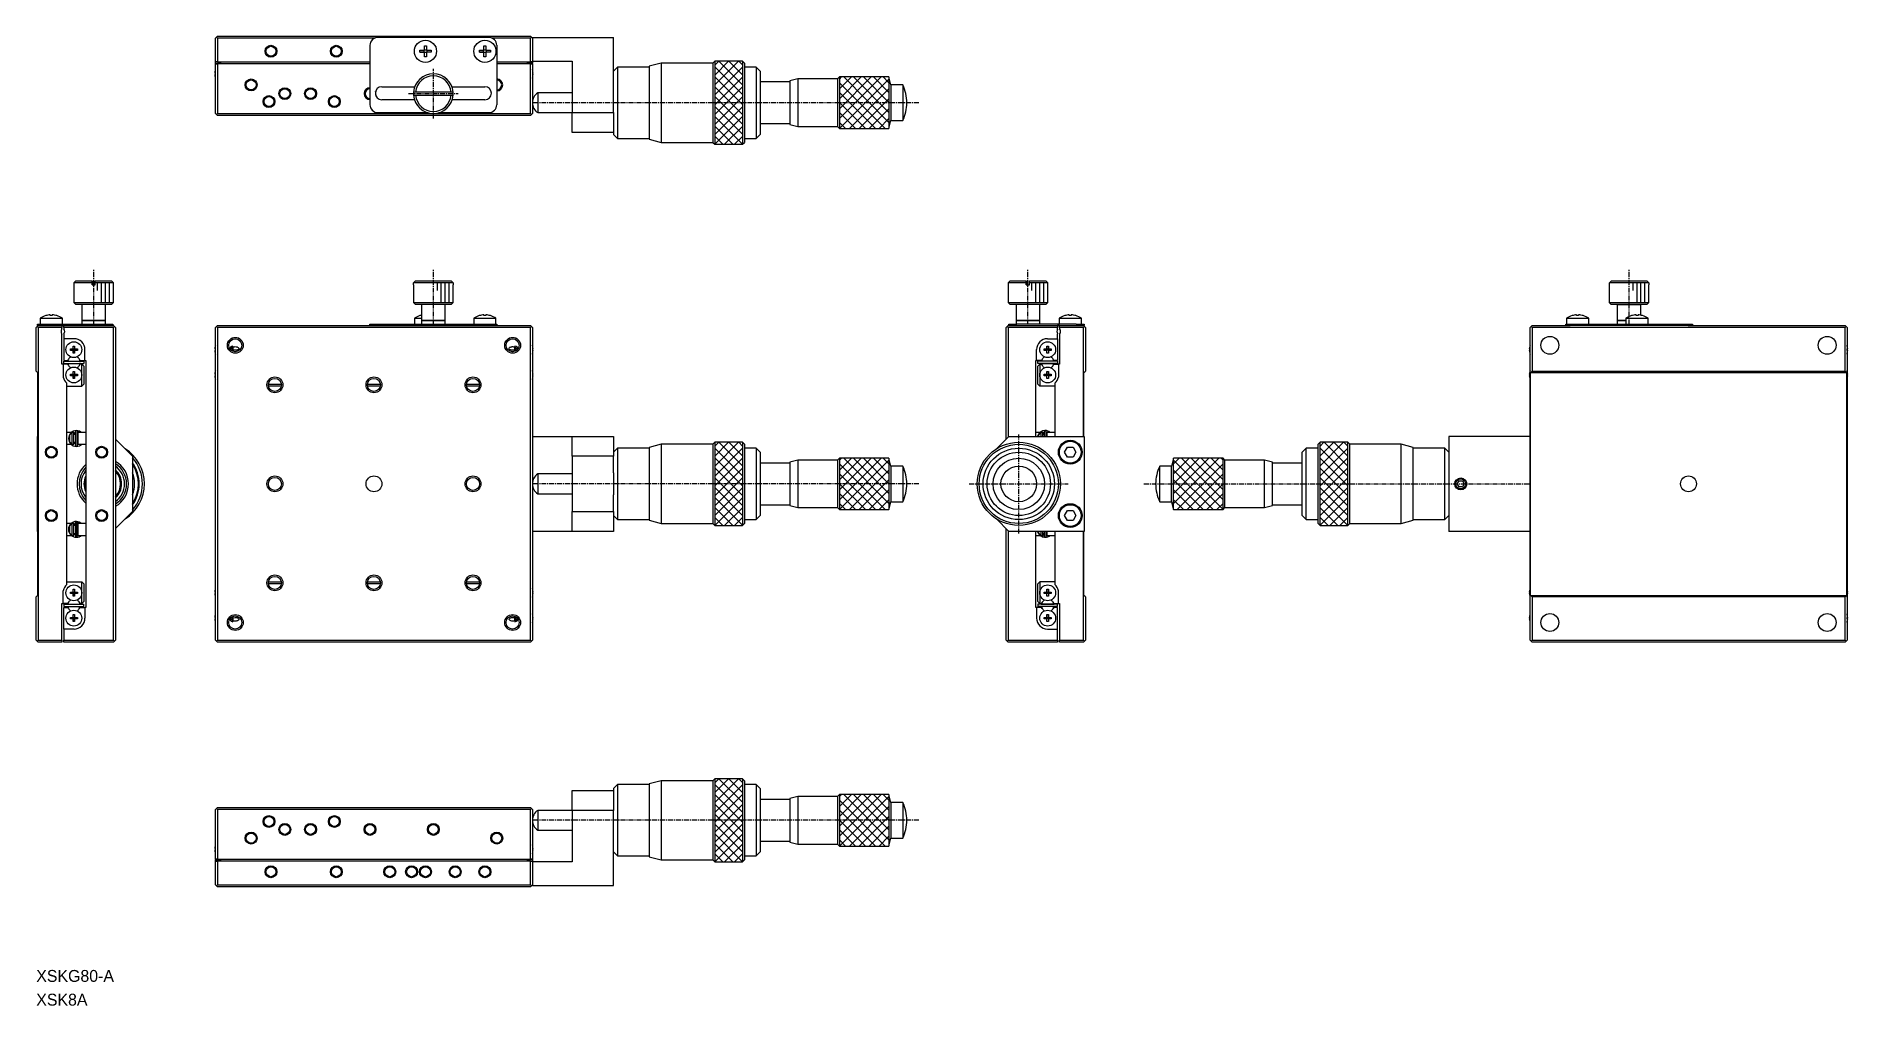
# Model space of a CAD drawing. Extents: x 921 to 1378, y 42 to 287.
import ezdxf

# ---------------------------------------------------------------- set-up
doc = ezdxf.new("R2010")
doc.units = 0
doc.linetypes.add('CENTER', pattern=[2, 1.25, -0.25, 0.25, -0.25])
doc.layers.get('0').update_dxf_attribs({"linetype": 'CONTINUOUS'})
doc.layers.add('CENTER', color=1, linetype='CENTER')

msp = doc.modelspace()

# ---------------------------------------------------------------- texts
at = {"color": 7, "linetype": 'CONTINUOUS'}
for s, p in [('XSKG80-A', (920.96, 48.37)), ('XSK8A', (920.96, 42.37))]:
    msp.add_text(s, height=3, dxfattribs=at).set_placement(p)

# ---------------------------------------------------------------- linework, layer by layer
at = {"color": 7, "linetype": 'CONTINUOUS'}
for p, q in [((966.2, 286.67), (966.45, 286.92)), ((966.2, 280.67), (966.2, 286.67)), ((966.45, 286.92), (966.7, 287.17)), ((966.7, 286.67), (966.45, 286.92)), ((966.7, 287.17), (1045.7, 287.17)), ((1006.33, 286.67), (966.7, 286.67)), ((966.7, 286.67), (966.7, 280.67)), ((1005.2, 284.87), (1005.2, 269.87)), ((1035.2, 286.87), (1007.2, 286.87)), ((1017.8, 283.63), (1018.94, 283.63)), ((1017.8, 283.11), (1017.8, 283.63)), ((1018.87, 283.11), (1018.87, 283.63)), ((1018.94, 283.63), (1018.94, 284.77)), ((1018.94, 284.77), (1019.46, 284.77)), ((1018.94, 283.7), (1019.46, 283.7)), ((1019.46, 284.77), (1019.46, 283.63)), ((1019.46, 283.63), (1020.6, 283.63)), ((1019.53, 283.63), (1019.53, 283.11)), ((1020.6, 283.63), (1020.6, 283.11)), ((1032.8, 283.63), (1033.94, 283.63)), ((1032.8, 283.11), (1032.8, 283.63)), ((1033.87, 283.11), (1033.87, 283.63)), ((1033.94, 283.63), (1033.94, 284.77)), ((1033.94, 284.77), (1034.46, 284.77)), ((1033.94, 283.7), (1034.46, 283.7)), ((1034.46, 284.77), (1034.46, 283.63)), ((1034.46, 283.63), (1035.6, 283.63)), ((1034.53, 283.63), (1034.53, 283.11)), ((1035.6, 283.63), (1035.6, 283.11)), ((1045.7, 286.67), (1036.07, 286.67)), ((1037.2, 284.87), (1037.2, 269.87)), ((1045.7, 287.17), (1045.95, 286.92)), ((1045.95, 286.92), (1045.7, 286.67)), ((1045.7, 280.67), (1045.7, 286.67)), ((1045.95, 286.92), (1046.2, 286.67)), ((1046.2, 286.87), (1066.7, 286.87)), ((1046.2, 286.87), (1046.2, 286.67)), ((1046.2, 286.67), (1046.2, 280.67)), ((1066.7, 267.87), (1066.7, 286.87)), ((966.2, 280.37), (966.2, 280.67)), ((966.7, 280.67), (966.2, 280.67)), ((966.2, 280.17), (966.2, 280.37)), ((966.2, 280.37), (967.6, 280.37)), ((966.2, 280.17), (966.7, 280.17)), ((966.2, 267.67), (966.2, 280.17)), ((966.7, 280.67), (1005.2, 280.67)), ((1005.2, 280.17), (966.7, 280.17)), ((966.7, 280.17), (966.7, 267.67)), ((967.6, 280.17), (967.6, 280.37)), ((1017.8, 283.11), (1018.87, 283.11)), ((1018.94, 283.11), (1017.8, 283.11)), ((1018.94, 283.11), (1018.87, 283.11)), ((1018.94, 281.97), (1018.94, 283.11)), ((1019.46, 283.04), (1018.94, 283.04)), ((1019.46, 281.97), (1018.94, 281.97)), ((1019.53, 283.11), (1019.46, 283.11)), ((1020.6, 283.11), (1019.46, 283.11)), ((1019.46, 283.11), (1019.46, 281.97)), ((1020.6, 283.11), (1019.53, 283.11)), ((1032.8, 283.11), (1033.87, 283.11)), ((1033.94, 283.11), (1032.8, 283.11)), ((1033.94, 283.11), (1033.87, 283.11)), ((1033.94, 281.97), (1033.94, 283.11)), ((1034.46, 283.04), (1033.94, 283.04)), ((1034.46, 281.97), (1033.94, 281.97)), ((1034.53, 283.11), (1034.46, 283.11)), ((1035.6, 283.11), (1034.46, 283.11)), ((1034.46, 283.11), (1034.46, 281.97)), ((1035.6, 283.11), (1034.53, 283.11)), ((1037.2, 280.67), (1045.7, 280.67)), ((1045.7, 280.17), (1037.2, 280.17)), ((1044.8, 280.17), (1044.8, 280.37)), ((1046.2, 280.37), (1044.8, 280.37)), ((1046.2, 280.67), (1045.7, 280.67)), ((1045.7, 280.17), (1046.2, 280.17)), ((1045.7, 267.67), (1045.7, 280.17)), ((1046.2, 280.87), (1056.2, 280.87)), ((1046.2, 280.67), (1046.2, 280.37)), ((1046.2, 280.17), (1046.2, 280.37)), ((1046.2, 280.17), (1046.2, 267.67)), ((1056.2, 280.87), (1056.2, 271.37)), ((1067.7, 279.37), (1066.7, 278.37)), ((1075.7, 279.37), (1067.7, 279.37)), ((1067.7, 279.37), (1067.7, 270.29)), ((1078.7, 280.37), (1075.7, 279.57)), ((1075.7, 279.57), (1075.7, 270.29)), ((1091.7, 280.37), (1078.7, 280.37)), ((1078.7, 280.37), (1078.7, 270.28)), ((1092.2, 280.87), (1091.7, 280.37)), ((1091.7, 280.37), (1091.7, 270.28)), ((1099.2, 280.87), (1092.2, 280.87)), ((1092.2, 280.87), (1092.2, 270.27)), ((1099.7, 280.37), (1099.2, 280.87)), ((1099.2, 280.87), (1099.2, 270.27)), ((1099.7, 280.37), (1099.7, 270.28)), ((1102.7, 279.37), (1099.7, 279.37)), ((1103.7, 278.37), (1102.7, 279.37)), ((1102.7, 279.37), (1102.7, 270.29)), ((966.01, 277.85), (966.13, 277.85)), ((966.13, 277.49), (966.01, 277.49)), ((966.13, 278.56), (966.13, 278.56)), ((966.13, 277.85), (966.13, 277.49)), ((966.13, 276.78), (966.13, 276.78)), ((1008.2, 274.42), (1016.52, 274.42)), ((1025.89, 274.42), (1034.2, 274.42)), ((1046.27, 278.56), (1046.28, 278.56)), ((1046.27, 277.49), (1046.27, 277.85)), ((1046.27, 277.85), (1046.39, 277.85)), ((1046.39, 277.49), (1046.27, 277.49)), ((1046.28, 276.78), (1046.27, 276.78)), ((1103.7, 278.37), (1103.7, 270.3)), ((1111.2, 275.62), (1103.7, 275.62)), ((1113.2, 276.37), (1111.2, 275.87)), ((1111.2, 275.87), (1111.2, 270.32)), ((1123.2, 276.37), (1113.2, 276.37)), ((1113.2, 276.37), (1113.2, 270.31)), ((1123.7, 276.87), (1123.2, 276.37)), ((1123.2, 276.37), (1123.2, 270.31)), ((1136.2, 276.87), (1123.7, 276.87)), ((1123.7, 276.87), (1123.7, 270.31)), ((1136.7, 274.87), (1136.2, 276.87)), ((1136.2, 276.87), (1136.2, 270.31)), ((1139.69, 274.87), (1136.7, 274.87)), ((1136.7, 274.87), (1136.7, 270.33)), ((1139.69, 274.87), (1139.69, 270.33)), ((1016.45, 271.12), (1008.2, 271.12)), ((1016.72, 273.07), (1016.22, 273.07)), ((1016.22, 272.27), (1026.19, 272.27)), ((1016.22, 272.27), (1016.72, 272.27)), ((1025.68, 273.07), (1016.72, 273.07)), ((1016.72, 272.27), (1025.68, 272.27)), ((1026.19, 273.07), (1025.68, 273.07)), ((1025.68, 272.27), (1026.19, 272.27)), ((1034.2, 271.12), (1025.96, 271.12)), ((1056.2, 272.87), (1047.54, 272.87)), ((1047.54, 272.87), (1047.54, 270.35)), ((1047.54, 270.35), (1047.54, 267.87)), ((1056.2, 271.37), (1056.2, 267.87)), ((1067.7, 270.29), (1067.7, 261.37)), ((1075.7, 270.29), (1075.7, 261.17)), ((1078.7, 270.28), (1078.7, 260.37)), ((1091.7, 270.28), (1091.7, 260.37)), ((1092.2, 270.27), (1092.2, 259.87)), ((1099.2, 270.27), (1099.2, 259.87)), ((1099.7, 270.28), (1099.7, 260.37)), ((1102.7, 270.29), (1102.7, 261.37)), ((1103.7, 270.3), (1103.7, 262.37)), ((1111.2, 270.32), (1111.2, 264.87)), ((1113.2, 270.31), (1113.2, 264.37)), ((1123.2, 270.31), (1123.2, 264.37)), ((1123.7, 270.31), (1123.7, 263.87)), ((1136.2, 270.31), (1136.2, 263.87)), ((1136.7, 270.33), (1136.7, 265.87)), ((1139.69, 270.33), (1139.69, 265.87)), ((966.45, 267.42), (966.2, 267.67)), ((966.7, 267.67), (966.45, 267.42)), ((966.7, 267.17), (966.45, 267.42)), ((966.7, 267.67), (1021.2, 267.67)), ((1045.7, 267.17), (966.7, 267.17)), ((1007.2, 267.87), (1019.8, 267.87)), ((1021.2, 267.67), (1045.7, 267.67)), ((1022.6, 267.87), (1035.2, 267.87)), ((1045.95, 267.42), (1045.7, 267.67)), ((1045.95, 267.42), (1045.7, 267.17)), ((1046.2, 267.67), (1045.95, 267.42)), ((1047.54, 267.87), (1056.2, 267.87)), ((1056.2, 262.87), (1056.2, 267.87)), ((1056.2, 267.87), (1066.7, 267.87)), ((1066.7, 267.87), (1066.7, 262.87)), ((1136.2, 263.87), (1136.7, 265.87)), ((1136.7, 265.87), (1139.69, 265.87)), ((1066.7, 262.87), (1056.2, 262.87)), ((1066.7, 262.87), (1066.7, 262.37)), ((1066.7, 262.37), (1067.7, 261.37)), ((1067.7, 261.37), (1075.7, 261.37)), ((1075.7, 261.17), (1078.7, 260.37)), ((1099.7, 261.37), (1102.7, 261.37)), ((1102.7, 261.37), (1103.7, 262.37)), ((1103.7, 265.12), (1111.2, 265.12)), ((1111.2, 264.87), (1113.2, 264.37)), ((1113.2, 264.37), (1123.2, 264.37)), ((1123.2, 264.37), (1123.7, 263.87)), ((1123.7, 263.87), (1136.2, 263.87)), ((1078.7, 260.37), (1091.7, 260.37)), ((1091.7, 260.37), (1092.2, 259.87)), ((1092.2, 259.87), (1099.2, 259.87)), ((1099.2, 259.87), (1099.7, 260.37)), ((930.96, 225.42), (930.46, 224.92)), ((930.46, 224.92), (930.46, 219.92)), ((935.06, 224.92), (930.46, 224.92)), ((930.96, 225.42), (935.06, 225.42)), ((935.06, 224.92), (935.06, 225.42)), ((935.06, 225.42), (935.06, 224.92)), ((935.06, 224.92), (935.06, 224.42)), ((935.06, 224.42), (935.06, 224.92)), ((935.06, 224.42), (935.86, 224.42)), ((935.86, 224.92), (935.86, 225.42)), ((935.86, 225.42), (939.96, 225.42)), ((935.86, 224.42), (935.86, 224.92)), ((940.46, 224.92), (935.86, 224.92)), ((940.46, 224.92), (939.96, 225.42)), ((940.46, 219.92), (940.46, 224.92)), ((1016.2, 224.42), (1016.2, 219.92)), ((1016.2, 224.42), (1016.22, 224.42)), ((1016.2, 224.42), (1016.22, 224.42)), ((1016.22, 224.92), (1016.72, 225.42)), ((1016.22, 224.42), (1016.22, 224.92)), ((1026.19, 224.92), (1016.22, 224.92)), ((1016.72, 225.42), (1025.68, 225.42)), ((1016.72, 225.42), (1025.68, 225.42)), ((1025.68, 225.42), (1026.19, 224.92)), ((1026.19, 224.92), (1026.19, 224.42)), ((1026.19, 224.42), (1026.2, 224.42)), ((1026.19, 224.42), (1026.2, 224.42)), ((1026.2, 219.92), (1026.2, 224.42)), ((1166.76, 225.42), (1166.26, 224.92)), ((1166.26, 224.92), (1166.26, 219.92)), ((1170.86, 224.92), (1166.26, 224.92)), ((1166.76, 225.42), (1170.86, 225.42)), ((1170.86, 224.92), (1170.86, 225.42)), ((1170.86, 225.42), (1170.86, 224.92)), ((1170.86, 224.92), (1170.86, 224.42)), ((1170.86, 224.42), (1170.86, 224.92)), ((1170.86, 224.42), (1171.66, 224.42)), ((1171.66, 224.92), (1171.66, 225.42)), ((1171.66, 225.42), (1175.76, 225.42)), ((1171.66, 224.42), (1171.66, 224.92)), ((1176.26, 224.92), (1171.66, 224.92)), ((1176.26, 224.92), (1175.76, 225.42)), ((1176.26, 219.92), (1176.26, 224.92)), ((1318.01, 224.42), (1318.01, 219.92)), ((1318.01, 224.42), (1318.03, 224.42)), ((1318.03, 224.92), (1318.53, 225.42)), ((1328, 224.92), (1318.03, 224.92)), ((1318.03, 224.42), (1318.03, 224.92)), ((1318.53, 225.42), (1327.49, 225.42)), ((1327.49, 225.42), (1328, 224.92)), ((1328, 224.92), (1328, 224.42)), ((1328, 224.42), (1328.01, 224.42)), ((1328.01, 219.92), (1328.01, 224.42)), ((930.46, 219.92), (930.96, 219.42)), ((930.46, 219.92), (935.46, 219.92)), ((935.46, 219.92), (940.46, 219.92)), ((939.96, 219.42), (940.46, 219.92)), ((1016.2, 219.92), (1016.7, 219.42)), ((1016.2, 219.92), (1026.2, 219.92)), ((1025.7, 219.42), (1026.2, 219.92)), ((1166.26, 219.92), (1166.76, 219.42)), ((1166.26, 219.92), (1176.26, 219.92)), ((1175.76, 219.42), (1176.26, 219.92)), ((1318.01, 219.92), (1318.51, 219.42)), ((1318.01, 219.92), (1328.01, 219.92)), ((1327.51, 219.42), (1328.01, 219.92)), ((921.96, 215.96), (921.96, 214.42)), ((921.96, 215.96), (927.56, 215.96)), ((923.36, 216.61), (923.35, 216.62)), ((924.5, 216.61), (924.5, 216.81)), ((925.02, 216.61), (924.5, 216.61)), ((925.02, 216.81), (925.02, 216.61)), ((926.16, 216.62), (926.16, 216.61)), ((927.56, 214.42), (927.56, 215.96)), ((935.46, 219.42), (930.96, 219.42)), ((932.46, 219.42), (932.46, 215.42)), ((932.46, 215.42), (932.46, 214.42)), ((935.46, 215.42), (932.46, 215.42)), ((932.46, 215.42), (935.46, 215.42)), ((939.96, 219.42), (935.46, 219.42)), ((938.46, 215.42), (935.46, 215.42)), ((935.46, 215.42), (938.46, 215.42)), ((938.46, 215.42), (938.46, 219.42)), ((938.46, 214.42), (938.46, 215.42)), ((1016.4, 215.96), (1016.4, 214.42)), ((1016.4, 215.96), (1018.2, 215.96)), ((1025.7, 219.42), (1016.7, 219.42)), ((1017.8, 216.61), (1017.8, 216.62)), ((1017.8, 216.61), (1017.8, 216.62)), ((1018.2, 219.42), (1018.2, 215.42)), ((1018.2, 215.42), (1018.2, 214.42)), ((1024.2, 215.42), (1018.2, 215.42)), ((1018.2, 215.42), (1024.2, 215.42)), ((1024.2, 215.42), (1024.2, 219.42)), ((1024.2, 214.42), (1024.2, 215.42)), ((1031.4, 215.96), (1031.4, 214.42)), ((1031.4, 215.96), (1037, 215.96)), ((1032.8, 216.61), (1032.8, 216.62)), ((1032.8, 216.61), (1032.8, 216.62)), ((1033.94, 216.61), (1033.94, 216.81)), ((1034.46, 216.61), (1033.94, 216.61)), ((1034.46, 216.81), (1034.46, 216.61)), ((1035.6, 216.62), (1035.6, 216.61)), ((1035.6, 216.62), (1035.6, 216.61)), ((1037, 214.42), (1037, 215.96)), ((1175.76, 219.42), (1166.76, 219.42)), ((1168.26, 219.42), (1168.26, 215.42)), ((1168.26, 215.42), (1168.26, 214.42)), ((1174.26, 215.42), (1168.26, 215.42)), ((1168.26, 215.42), (1174.26, 215.42)), ((1174.26, 215.42), (1174.26, 219.42)), ((1174.26, 214.42), (1174.26, 215.42)), ((1179.16, 215.96), (1179.16, 214.42)), ((1179.16, 215.96), (1184.76, 215.96)), ((1180.56, 216.61), (1180.55, 216.62)), ((1181.7, 216.61), (1181.7, 216.81)), ((1182.22, 216.61), (1181.7, 216.61)), ((1182.22, 216.81), (1182.22, 216.61)), ((1183.36, 216.62), (1183.36, 216.61)), ((1184.76, 214.42), (1184.76, 215.96)), ((1307.21, 215.96), (1307.21, 214.42)), ((1307.21, 215.96), (1310.01, 215.96)), ((1308.61, 216.61), (1308.61, 216.62)), ((1309.75, 216.61), (1309.75, 216.81)), ((1310.27, 216.61), (1309.75, 216.61)), ((1310.01, 215.96), (1312.81, 215.96)), ((1310.27, 216.81), (1310.27, 216.61)), ((1311.41, 216.62), (1311.41, 216.61)), ((1312.81, 214.42), (1312.81, 215.96)), ((1327.51, 219.42), (1318.51, 219.42)), ((1320.01, 219.42), (1318.51, 219.42)), ((1320.01, 219.42), (1320.01, 215.42)), ((1320.01, 219.42), (1326.01, 219.42)), ((1326.01, 219.42), (1320.01, 219.42)), ((1320.01, 215.42), (1320.01, 214.42)), ((1322.21, 215.42), (1320.01, 215.42)), ((1320.01, 215.42), (1322.21, 215.42)), ((1322.21, 215.96), (1322.21, 214.42)), ((1322.21, 215.96), (1325.01, 215.96)), ((1323.61, 216.61), (1323.61, 216.62)), ((1324.75, 216.61), (1324.75, 216.81)), ((1325.27, 216.61), (1324.75, 216.61)), ((1325.01, 215.96), (1327.81, 215.96)), ((1325.27, 216.81), (1325.27, 216.61)), ((1326.01, 216.71), (1326.01, 219.42)), ((1327.51, 219.42), (1326.01, 219.42)), ((1326.41, 216.62), (1326.41, 216.61)), ((1327.81, 214.42), (1327.81, 215.96)), ((921.21, 213.87), (920.96, 213.62)), ((920.96, 202.62), (920.96, 213.62)), ((921.46, 214.12), (921.21, 213.87)), ((921.46, 213.62), (921.21, 213.87)), ((921.26, 214.42), (923.26, 214.42)), ((921.26, 214.12), (921.26, 214.42)), ((921.46, 214.12), (921.26, 214.12)), ((921.46, 214.12), (927.46, 214.12)), ((927.46, 213.62), (921.46, 213.62)), ((921.46, 213.62), (921.46, 134.62)), ((923.26, 214.42), (938.26, 214.42)), ((927.46, 214.12), (927.46, 213.62)), ((927.46, 214.12), (927.96, 214.12)), ((927.46, 213.28), (927.46, 213.62)), ((927.46, 204.32), (927.46, 211.96)), ((927.96, 213.62), (927.96, 214.12)), ((927.96, 214.12), (940.46, 214.12)), ((927.96, 213.62), (927.96, 213.22)), ((940.46, 213.62), (927.96, 213.62)), ((927.96, 212.02), (927.96, 210.77)), ((927.96, 210.77), (927.96, 205.32)), ((930.51, 210.77), (927.96, 210.77)), ((938.26, 214.42), (940.26, 214.42)), ((940.26, 214.42), (940.26, 214.12)), ((940.46, 214.12), (940.71, 213.87)), ((940.71, 213.87), (940.46, 213.62)), ((940.46, 134.62), (940.46, 213.62)), ((940.96, 213.62), (940.71, 213.87)), ((940.96, 213.62), (940.96, 134.62)), ((966.45, 213.87), (966.2, 213.62)), ((966.2, 134.62), (966.2, 213.62)), ((966.7, 214.12), (966.45, 213.87)), ((966.7, 213.62), (966.45, 213.87)), ((966.7, 214.12), (1045.7, 214.12)), ((966.7, 213.62), (966.7, 134.62)), ((1045.7, 213.62), (966.7, 213.62)), ((1005.2, 214.42), (1007.2, 214.42)), ((1005.2, 214.12), (1005.2, 214.42)), ((1007.2, 214.42), (1035.2, 214.42)), ((1035.2, 214.42), (1037.2, 214.42)), ((1037.2, 214.42), (1037.2, 214.12)), ((1045.95, 213.87), (1045.7, 214.12)), ((1045.95, 213.87), (1045.7, 213.62)), ((1045.7, 134.62), (1045.7, 213.62)), ((1046.2, 213.62), (1045.95, 213.87)), ((1046.2, 213.62), (1046.2, 134.62)), ((1166.01, 213.87), (1165.76, 213.62)), ((1165.76, 185.42), (1165.76, 213.62)), ((1166.01, 213.87), (1166.26, 214.12)), ((1166.26, 213.62), (1166.01, 213.87)), ((1166.26, 214.12), (1178.76, 214.12)), ((1166.26, 213.62), (1166.26, 185.92)), ((1178.76, 213.62), (1166.26, 213.62)), ((1166.46, 214.42), (1168.46, 214.42)), ((1166.46, 214.12), (1166.46, 214.42)), ((1183.46, 214.42), (1168.46, 214.42)), ((1176.21, 210.77), (1178.76, 210.77)), ((1178.76, 214.12), (1178.76, 213.62)), ((1179.26, 214.12), (1178.76, 214.12)), ((1178.76, 213.22), (1178.76, 213.62)), ((1178.76, 210.77), (1178.76, 212.02)), ((1178.76, 210.77), (1178.76, 205.32)), ((1179.26, 213.62), (1179.26, 214.12)), ((1179.26, 214.12), (1185.26, 214.12)), ((1185.26, 213.62), (1179.26, 213.62)), ((1179.26, 213.62), (1179.26, 213.28)), ((1179.26, 211.96), (1179.26, 204.32)), ((1183.46, 214.42), (1185.46, 214.42)), ((1185.51, 213.87), (1185.26, 214.12)), ((1185.46, 214.12), (1185.26, 214.12)), ((1185.51, 213.87), (1185.26, 213.62)), ((1185.26, 186.12), (1185.26, 213.62)), ((1185.46, 214.42), (1185.46, 214.12)), ((1185.76, 213.62), (1185.51, 213.87)), ((1185.76, 213.62), (1185.76, 202.62)), ((1298.26, 213.87), (1298.01, 213.62)), ((1298.01, 186.12), (1298.01, 213.62)), ((1298.26, 213.87), (1298.51, 214.12)), ((1298.51, 213.62), (1298.26, 213.87)), ((1298.51, 214.12), (1308.14, 214.12)), ((1298.51, 213.62), (1298.51, 202.62)), ((1377.51, 213.62), (1298.51, 213.62)), ((1307.01, 214.42), (1309.01, 214.42)), ((1307.01, 214.12), (1307.01, 214.42)), ((1309.01, 214.12), (1308.14, 214.12)), ((1309.01, 214.42), (1337.01, 214.42)), ((1337.01, 214.12), (1309.01, 214.12)), ((1337.01, 214.42), (1339.01, 214.42)), ((1337.88, 214.12), (1337.01, 214.12)), ((1337.88, 214.12), (1377.51, 214.12)), ((1339.01, 214.42), (1339.01, 214.12)), ((1377.51, 214.12), (1377.76, 213.87)), ((1377.76, 213.87), (1377.51, 213.62)), ((1377.51, 202.62), (1377.51, 213.62)), ((1378.01, 213.62), (1377.76, 213.87)), ((1378.01, 213.62), (1378.01, 134.62)), ((929.57, 207.84), (929.57, 208.2)), ((929.57, 208.2), (930.28, 208.2)), ((930.28, 207.84), (929.57, 207.84)), ((930.28, 208.2), (930.28, 208.91)), ((930.28, 208.91), (930.64, 208.91)), ((930.29, 208.19), (930.28, 208.2)), ((930.29, 207.85), (930.28, 207.84)), ((930.28, 207.13), (930.28, 207.84)), ((930.64, 207.13), (930.28, 207.13)), ((930.29, 208.19), (930.63, 208.19)), ((930.29, 207.85), (930.29, 208.19)), ((930.63, 207.85), (930.29, 207.85)), ((930.63, 208.19), (930.64, 208.2)), ((930.63, 208.19), (930.63, 207.85)), ((930.63, 207.85), (930.64, 207.84)), ((930.64, 208.91), (930.64, 208.2)), ((930.64, 208.91), (930.64, 208.2)), ((930.64, 208.2), (931.34, 208.2)), ((930.64, 207.13), (930.64, 207.84)), ((931.34, 207.84), (930.64, 207.84)), ((930.64, 207.84), (930.64, 207.13)), ((931.34, 208.2), (931.34, 207.84)), ((933.26, 205.32), (933.26, 208.02)), ((966.01, 208.2), (966.13, 208.2)), ((966.13, 207.84), (966.01, 207.84)), ((966.13, 208.91), (966.13, 208.91)), ((966.13, 208.91), (966.13, 208.91)), ((966.13, 208.2), (966.13, 207.84)), ((966.13, 207.13), (966.13, 207.13)), ((966.13, 207.13), (966.13, 207.13)), ((970.1, 207.89), (970.1, 208.71)), ((970.6, 207.97), (970.3, 208.3)), ((970.6, 208.52), (970.51, 208.61)), ((970.6, 208.66), (970.6, 208.93)), ((970.6, 208.52), (970.6, 207.98)), ((970.6, 207.69), (970.6, 207.97)), ((1041.8, 208.93), (1041.8, 208.66)), ((1041.8, 208.66), (1042.04, 208.47)), ((1041.89, 208.61), (1041.8, 208.52)), ((1041.8, 207.97), (1041.8, 208.52)), ((1042.1, 208.3), (1041.8, 207.97)), ((1041.8, 207.97), (1041.8, 207.69)), ((1042.04, 208.47), (1042.1, 208.3)), ((1042.3, 208.71), (1042.3, 207.89)), ((1046.27, 208.91), (1046.28, 208.91)), ((1046.27, 208.91), (1046.28, 208.91)), ((1046.27, 208.2), (1046.39, 208.2)), ((1046.27, 207.84), (1046.27, 208.2)), ((1046.39, 207.84), (1046.27, 207.84)), ((1046.28, 207.13), (1046.27, 207.13)), ((1046.28, 207.13), (1046.27, 207.13)), ((1173.46, 205.32), (1173.46, 208.02)), ((1175.37, 208.2), (1176.08, 208.2)), ((1175.37, 207.84), (1175.37, 208.2)), ((1176.08, 207.84), (1175.37, 207.84)), ((1176.08, 208.91), (1176.08, 208.2)), ((1176.08, 208.2), (1176.08, 208.91)), ((1176.08, 208.91), (1176.44, 208.91)), ((1176.09, 208.19), (1176.08, 208.2)), ((1176.09, 207.85), (1176.08, 207.84)), ((1176.08, 207.13), (1176.08, 207.84)), ((1176.08, 207.13), (1176.08, 207.84)), ((1176.44, 207.13), (1176.08, 207.13)), ((1176.09, 207.85), (1176.09, 208.19)), ((1176.09, 208.19), (1176.43, 208.19)), ((1176.43, 207.85), (1176.09, 207.85)), ((1176.43, 208.19), (1176.44, 208.2)), ((1176.43, 208.19), (1176.43, 207.85)), ((1176.43, 207.85), (1176.44, 207.84)), ((1176.44, 208.91), (1176.44, 208.2)), ((1176.44, 208.2), (1177.14, 208.2)), ((1177.14, 207.84), (1176.44, 207.84)), ((1176.44, 207.84), (1176.44, 207.13)), ((1177.14, 208.2), (1177.14, 207.84)), ((1297.82, 208.2), (1297.94, 208.2)), ((1297.94, 207.84), (1297.82, 207.84)), ((1297.94, 208.91), (1297.94, 208.91)), ((1297.94, 208.2), (1297.94, 207.84)), ((1297.94, 207.13), (1297.94, 207.13)), ((1378.08, 208.91), (1378.09, 208.91)), ((1378.08, 207.84), (1378.08, 208.2)), ((1378.08, 208.2), (1378.2, 208.2)), ((1378.2, 207.84), (1378.08, 207.84)), ((1378.09, 207.13), (1378.08, 207.13)), ((920.96, 202.62), (921.31, 202.27)), ((921.31, 202.27), (921.31, 145.97)), ((927.76, 204.32), (927.46, 204.32)), ((928.91, 204.32), (927.76, 204.32)), ((927.76, 204.32), (927.76, 201.1)), ((927.96, 205.32), (928.91, 205.32)), ((927.96, 205.12), (928.9, 205.12)), ((927.96, 204.52), (927.96, 205.12)), ((927.96, 205.12), (932.96, 205.12)), ((927.96, 204.52), (932.96, 204.52)), ((928.81, 205.12), (928.9, 205.12)), ((928.81, 205.12), (928.9, 205.12)), ((928.81, 205.12), (928.9, 205.12)), ((928.81, 205.12), (928.9, 205.12)), ((928.81, 205.12), (928.9, 205.12)), ((928.81, 205.12), (928.9, 205.12)), ((928.81, 205.12), (928.9, 205.12)), ((928.81, 205.12), (928.9, 205.12)), ((928.81, 205.12), (928.9, 205.12)), ((928.81, 205.12), (928.9, 205.12)), ((928.81, 205.12), (928.9, 205.12)), ((928.81, 205.12), (928.9, 205.12)), ((928.81, 205.12), (928.9, 205.12)), ((928.81, 205.12), (928.9, 205.12)), ((928.81, 205.12), (928.9, 205.12)), ((928.81, 205.12), (932.11, 205.12)), ((928.81, 205.12), (928.9, 205.12)), ((928.81, 205.12), (928.9, 205.12)), ((928.81, 205.12), (928.9, 205.12)), ((928.81, 205.12), (928.9, 205.12)), ((928.81, 205.12), (928.9, 205.12)), ((928.81, 205.12), (928.9, 205.12)), ((928.81, 205.12), (928.9, 205.12)), ((928.81, 205.12), (928.9, 205.12)), ((928.81, 205.12), (928.9, 205.12)), ((928.81, 205.12), (928.9, 205.12)), ((928.81, 205.12), (928.9, 205.12)), ((928.81, 205.12), (928.9, 205.12)), ((928.81, 205.12), (928.9, 205.12)), ((928.81, 205.12), (928.9, 205.12)), ((928.81, 205.12), (928.9, 205.12)), ((928.81, 205.12), (928.9, 205.12)), ((928.91, 205.32), (929.08, 205.61)), ((929.08, 204.03), (928.91, 204.32)), ((929.57, 201.44), (929.57, 201.8)), ((929.57, 201.8), (930.28, 201.8)), ((930.28, 201.44), (929.57, 201.44)), ((930.28, 201.8), (930.28, 202.51)), ((930.28, 202.51), (930.64, 202.51)), ((930.29, 201.79), (930.28, 201.8)), ((930.29, 201.45), (930.28, 201.44)), ((930.28, 200.73), (930.28, 201.44)), ((930.29, 201.79), (930.63, 201.79)), ((930.29, 201.45), (930.29, 201.79)), ((930.63, 201.45), (930.29, 201.45)), ((930.63, 201.79), (930.64, 201.8)), ((930.63, 201.79), (930.63, 201.45)), ((930.63, 201.45), (930.64, 201.44)), ((930.64, 202.51), (930.64, 201.8)), ((930.64, 202.51), (930.64, 201.8)), ((930.64, 201.8), (931.34, 201.8)), ((930.64, 200.73), (930.64, 201.44)), ((931.34, 201.44), (930.64, 201.44)), ((930.64, 201.44), (930.64, 200.73)), ((931.34, 201.8), (931.34, 201.44)), ((931.83, 205.61), (932, 205.32)), ((932, 204.32), (931.83, 204.03)), ((932, 205.32), (933.26, 205.32)), ((932.46, 204.32), (932, 204.32)), ((932.02, 205.12), (932.11, 205.12)), ((932.02, 205.12), (932.11, 205.12)), ((932.02, 205.12), (932.11, 205.12)), ((932.02, 205.12), (932.11, 205.12)), ((932.02, 205.12), (932.11, 205.12)), ((932.02, 205.12), (932.11, 205.12)), ((932.02, 205.12), (932.11, 205.12)), ((932.02, 205.12), (932.11, 205.12)), ((932.02, 205.12), (932.11, 205.12)), ((932.02, 205.12), (932.11, 205.12)), ((932.02, 205.12), (932.11, 205.12)), ((932.02, 205.12), (932.11, 205.12)), ((932.02, 205.12), (932.11, 205.12)), ((932.02, 205.12), (932.96, 205.12)), ((932.02, 205.12), (932.11, 205.12)), ((932.02, 205.12), (932.11, 205.12)), ((932.02, 205.12), (932.11, 205.12)), ((932.02, 205.12), (932.11, 205.12)), ((932.02, 205.12), (932.11, 205.12)), ((932.02, 205.12), (932.11, 205.12)), ((932.02, 205.12), (932.11, 205.12)), ((932.02, 205.12), (932.11, 205.12)), ((932.02, 205.12), (932.11, 205.12)), ((932.02, 205.12), (932.11, 205.12)), ((932.02, 205.12), (932.11, 205.12)), ((932.02, 205.12), (932.11, 205.12)), ((932.02, 205.12), (932.11, 205.12)), ((932.46, 204.32), (932.96, 203.82)), ((932.46, 201.62), (932.46, 204.32)), ((932.46, 198.82), (932.46, 201.62)), ((932.96, 205.12), (932.96, 204.52)), ((932.96, 203.82), (932.96, 199.32)), ((933.26, 205.32), (933.46, 205.32)), ((933.46, 205.32), (933.46, 142.92)), ((966.01, 201.8), (966.13, 201.8)), ((966.13, 201.44), (966.01, 201.44)), ((966.13, 202.51), (966.13, 202.51)), ((966.13, 202.51), (966.13, 202.51)), ((966.13, 201.8), (966.13, 201.44)), ((1046.27, 202.51), (1046.28, 202.51)), ((1046.27, 202.51), (1046.28, 202.51)), ((1046.27, 201.8), (1046.39, 201.8)), ((1046.27, 201.44), (1046.27, 201.8)), ((1046.39, 201.44), (1046.27, 201.44)), ((1173.26, 186.12), (1173.26, 205.32)), ((1173.26, 205.32), (1173.46, 205.32)), ((1174.71, 205.32), (1173.46, 205.32)), ((1178.76, 205.12), (1173.76, 205.12)), ((1173.76, 204.52), (1173.76, 205.12)), ((1174.7, 204.52), (1173.76, 204.52)), ((1178.76, 204.52), (1173.76, 204.52)), ((1173.76, 203.82), (1174.26, 204.32)), ((1173.76, 199.32), (1173.76, 203.82)), ((1174.26, 204.32), (1174.71, 204.32)), ((1174.26, 204.32), (1174.26, 201.62)), ((1174.26, 201.62), (1174.26, 198.82)), ((1174.61, 204.52), (1174.7, 204.52)), ((1174.61, 204.52), (1174.7, 204.52)), ((1174.61, 204.52), (1174.7, 204.52)), ((1174.61, 204.52), (1174.7, 204.52)), ((1174.61, 204.52), (1174.7, 204.52)), ((1174.61, 204.52), (1174.7, 204.52)), ((1174.61, 204.52), (1174.7, 204.52)), ((1174.61, 204.52), (1174.7, 204.52)), ((1174.61, 204.52), (1174.7, 204.52)), ((1174.61, 204.52), (1174.7, 204.52)), ((1174.61, 204.52), (1177.91, 204.52)), ((1174.61, 204.52), (1174.7, 204.52)), ((1174.61, 204.52), (1174.7, 204.52)), ((1174.61, 204.52), (1174.7, 204.52)), ((1174.61, 204.52), (1174.7, 204.52)), ((1174.61, 204.52), (1174.7, 204.52)), ((1174.61, 204.52), (1174.7, 204.52)), ((1174.61, 204.52), (1174.7, 204.52)), ((1174.61, 204.52), (1174.7, 204.52)), ((1174.61, 204.52), (1174.7, 204.52)), ((1174.61, 204.52), (1174.7, 204.52)), ((1174.61, 204.52), (1174.7, 204.52)), ((1174.61, 204.52), (1174.7, 204.52)), ((1174.88, 205.61), (1174.71, 205.32)), ((1174.71, 204.32), (1174.88, 204.03)), ((1175.37, 201.8), (1176.08, 201.8)), ((1175.37, 201.44), (1175.37, 201.8)), ((1176.08, 201.44), (1175.37, 201.44)), ((1176.08, 202.51), (1176.08, 201.8)), ((1176.08, 201.8), (1176.08, 202.51)), ((1176.08, 202.51), (1176.44, 202.51)), ((1176.09, 201.79), (1176.08, 201.8)), ((1176.09, 201.45), (1176.08, 201.44)), ((1176.08, 200.73), (1176.08, 201.44)), ((1176.08, 200.73), (1176.08, 201.44)), ((1176.09, 201.45), (1176.09, 201.79)), ((1176.09, 201.79), (1176.43, 201.79)), ((1176.43, 201.45), (1176.09, 201.45)), ((1176.43, 201.79), (1176.44, 201.8)), ((1176.43, 201.79), (1176.43, 201.45)), ((1176.43, 201.45), (1176.44, 201.44)), ((1176.44, 202.51), (1176.44, 201.8)), ((1176.44, 201.8), (1177.14, 201.8)), ((1177.14, 201.44), (1176.44, 201.44)), ((1176.44, 201.44), (1176.44, 200.73)), ((1177.14, 201.8), (1177.14, 201.44)), ((1177.8, 205.32), (1177.63, 205.61)), ((1177.63, 204.03), (1177.8, 204.32)), ((1178.76, 205.32), (1177.8, 205.32)), ((1177.8, 204.32), (1178.96, 204.32)), ((1177.82, 204.52), (1177.91, 204.52)), ((1177.82, 204.52), (1177.91, 204.52)), ((1177.82, 204.52), (1177.91, 204.52)), ((1177.82, 204.52), (1177.91, 204.52)), ((1177.82, 204.52), (1177.91, 204.52)), ((1177.82, 204.52), (1177.91, 204.52)), ((1177.82, 204.52), (1177.91, 204.52)), ((1177.82, 204.52), (1177.91, 204.52)), ((1177.82, 204.52), (1177.91, 204.52)), ((1177.82, 204.52), (1177.91, 204.52)), ((1177.82, 204.52), (1177.91, 204.52)), ((1177.82, 204.52), (1177.91, 204.52)), ((1177.82, 204.52), (1177.91, 204.52)), ((1177.82, 204.52), (1177.91, 204.52)), ((1177.82, 204.52), (1177.91, 204.52)), ((1177.82, 204.52), (1177.91, 204.52)), ((1177.82, 204.52), (1177.91, 204.52)), ((1177.82, 204.52), (1177.91, 204.52)), ((1177.82, 204.52), (1177.91, 204.52)), ((1177.82, 204.52), (1177.91, 204.52)), ((1177.82, 204.52), (1177.91, 204.52)), ((1177.82, 204.52), (1177.91, 204.52)), ((1177.82, 204.52), (1177.91, 204.52)), ((1177.82, 204.52), (1177.91, 204.52)), ((1177.82, 204.52), (1177.91, 204.52)), ((1177.82, 204.52), (1177.91, 204.52)), ((1177.82, 204.52), (1177.91, 204.52)), ((1177.82, 204.52), (1177.91, 204.52)), ((1177.82, 204.52), (1177.91, 204.52)), ((1177.82, 204.52), (1177.91, 204.52)), ((1177.82, 204.52), (1177.91, 204.52)), ((1178.76, 204.52), (1177.82, 204.52)), ((1178.76, 205.12), (1178.76, 204.52)), ((1179.26, 204.32), (1178.96, 204.32)), ((1178.96, 204.32), (1178.96, 201.1)), ((1185.41, 202.27), (1185.76, 202.62)), ((1185.41, 186.12), (1185.41, 202.27)), ((1297.82, 201.8), (1297.94, 201.8)), ((1297.94, 201.44), (1297.82, 201.44)), ((1297.94, 202.51), (1297.94, 202.51)), ((1297.94, 201.8), (1297.94, 201.44)), ((1298.16, 202.27), (1298.51, 202.62)), ((1298.16, 145.97), (1298.16, 202.27)), ((1298.16, 202.27), (1377.86, 202.27)), ((1298.51, 202.62), (1377.51, 202.62)), ((1377.51, 202.62), (1377.86, 202.27)), ((1377.86, 202.27), (1377.86, 145.97)), ((1378.08, 202.51), (1378.09, 202.51)), ((1378.08, 201.44), (1378.08, 201.8)), ((1378.08, 201.8), (1378.2, 201.8)), ((1378.2, 201.44), (1378.08, 201.44)), ((928.66, 148.7), (928.66, 199.54)), ((928.66, 198.82), (932.46, 198.82)), ((930.64, 200.73), (930.28, 200.73)), ((932.96, 199.32), (932.46, 198.82)), ((966.13, 200.73), (966.13, 200.73)), ((966.13, 200.73), (966.13, 200.73)), ((979.56, 199.32), (982.84, 199.32)), ((982.82, 198.82), (979.58, 198.82)), ((1004.56, 199.32), (1007.84, 199.32)), ((1007.82, 198.82), (1004.58, 198.82)), ((1029.56, 199.32), (1032.84, 199.32)), ((1032.82, 198.82), (1029.58, 198.82)), ((1046.28, 200.73), (1046.27, 200.73)), ((1046.28, 200.73), (1046.27, 200.73)), ((1174.26, 198.82), (1173.76, 199.32)), ((1178.06, 198.82), (1174.26, 198.82)), ((1176.44, 200.73), (1176.08, 200.73)), ((1178.06, 199.54), (1178.06, 186.12)), ((1297.94, 200.73), (1297.94, 200.73)), ((1378.09, 200.73), (1378.08, 200.73)), ((931.89, 187.44), (931.14, 187.6)), ((921.26, 186.12), (921.31, 186.12)), ((921.26, 162.12), (921.26, 186.12)), ((929.81, 187.12), (928.66, 187.12)), ((928.66, 184.12), (929.77, 184.12)), ((929.46, 186.54), (929.96, 187.06)), ((929.46, 184.7), (929.46, 186.54)), ((929.96, 184.17), (929.46, 184.7)), ((929.77, 184.12), (929.77, 184.12)), ((930.46, 187.12), (929.96, 187.12)), ((929.96, 187.12), (929.96, 187.06)), ((929.96, 187.06), (929.96, 184.17)), ((929.96, 184.17), (929.96, 184.12)), ((929.96, 184.12), (930.46, 184.12)), ((930.46, 187.01), (930.89, 187.14)), ((930.46, 184.12), (930.46, 187.12)), ((930.89, 186.62), (930.46, 186.62)), ((930.46, 184.62), (930.89, 184.62)), ((930.66, 186.62), (930.66, 187.08)), ((930.66, 184.12), (930.66, 184.62)), ((930.89, 187.38), (930.89, 183.83)), ((931.88, 187.45), (931.33, 187.44)), ((931.34, 183.83), (931.34, 187.38)), ((931.34, 186.78), (931.46, 187)), ((931.46, 186.62), (931.34, 186.62)), ((931.34, 184.62), (931.46, 184.62)), ((931.46, 184.2), (931.34, 184.43)), ((931.46, 184.09), (931.34, 184.07)), ((933.46, 187.12), (931.46, 187.12)), ((931.46, 187.12), (931.46, 184.12)), ((931.57, 184.12), (931.46, 184.09)), ((931.46, 184.12), (933.46, 184.12)), ((931.89, 187.44), (931.78, 187.12)), ((931.82, 183.73), (931.83, 183.73)), ((931.83, 183.74), (931.84, 183.74)), ((931.83, 183.74), (931.83, 183.74)), ((931.83, 183.74), (931.83, 183.74)), ((931.83, 183.74), (931.83, 183.74)), ((931.83, 183.74), (931.83, 183.74)), ((931.83, 183.74), (931.83, 183.74)), ((931.83, 183.73), (931.83, 183.74)), ((931.84, 183.74), (931.88, 183.76)), ((932.41, 187.12), (931.88, 187.45)), ((931.88, 183.76), (931.91, 183.77)), ((931.88, 183.76), (931.88, 183.76)), ((931.88, 183.76), (931.88, 183.76)), ((931.88, 183.76), (931.88, 183.76)), ((931.93, 187.43), (931.89, 187.44)), ((945.26, 181.12), (940.96, 185.42)), ((1046.2, 186.12), (1056.2, 186.12)), ((1056.2, 181.12), (1056.2, 186.12)), ((1056.2, 186.12), (1066.7, 186.12)), ((1066.7, 186.12), (1066.7, 181.12)), ((1067.7, 183.12), (1066.7, 182.12)), ((1075.7, 183.12), (1067.7, 183.12)), ((1067.7, 183.12), (1067.7, 165.12)), ((1067.7, 183.12), (1067.7, 183.12)), ((1078.7, 184.12), (1075.7, 183.32)), ((1075.7, 183.32), (1075.7, 164.92)), ((1075.7, 183.32), (1075.7, 183.32)), ((1091.7, 184.12), (1078.7, 184.12)), ((1078.7, 184.12), (1078.7, 164.12)), ((1078.7, 184.12), (1078.7, 184.12)), ((1092.2, 184.62), (1091.7, 184.12)), ((1091.7, 184.12), (1091.7, 164.12)), ((1091.7, 184.12), (1091.7, 184.12)), ((1099.2, 184.62), (1092.2, 184.62)), ((1092.2, 184.62), (1092.2, 163.62)), ((1092.2, 184.62), (1092.2, 184.62)), ((1099.7, 184.12), (1099.2, 184.62)), ((1099.2, 184.62), (1099.2, 163.62)), ((1099.2, 184.62), (1099.2, 184.62)), ((1099.7, 184.12), (1099.7, 164.12)), ((1099.7, 184.12), (1099.7, 184.12)), ((1102.7, 183.12), (1099.7, 183.12)), ((1103.7, 182.12), (1102.7, 183.12)), ((1102.7, 183.12), (1102.7, 165.12)), ((1102.7, 183.12), (1102.7, 183.12)), ((1166.46, 186.12), (1163.31, 182.97)), ((1166.46, 186.12), (1185.46, 186.12)), ((1174.3, 187.12), (1173.26, 187.12)), ((1174.06, 186.54), (1174.56, 187.06)), ((1174.06, 186.12), (1174.06, 186.54)), ((1175.06, 187.12), (1174.56, 187.12)), ((1174.56, 187.12), (1174.56, 187.06)), ((1174.56, 187.06), (1174.56, 186.12)), ((1174.83, 187.45), (1174.8, 187.43)), ((1174.83, 187.44), (1174.82, 187.44)), ((1174.89, 187.47), (1174.83, 187.45)), ((1175.06, 187.05), (1175.38, 187.14)), ((1175.06, 186.12), (1175.06, 187.12)), ((1175.38, 186.62), (1175.06, 186.62)), ((1175.26, 186.62), (1175.26, 187.01)), ((1175.38, 187.38), (1175.38, 186.12)), ((1175.83, 186.12), (1175.83, 187.38)), ((1175.83, 187.14), (1176.06, 187.08)), ((1176.06, 186.62), (1175.83, 186.62)), ((1178.06, 187.12), (1176.06, 187.12)), ((1176.06, 187.12), (1176.06, 186.12)), ((1180.51, 182.12), (1181.24, 183.37)), ((1181.24, 183.37), (1182.68, 183.37)), ((1182.68, 183.37), (1183.4, 182.12)), ((1185.46, 186.12), (1185.46, 162.12)), ((1241.51, 183.12), (1240.51, 182.12)), ((1244.51, 183.12), (1241.51, 183.12)), ((1241.51, 165.12), (1241.51, 183.12)), ((1245.01, 184.62), (1244.51, 184.12)), ((1244.51, 164.12), (1244.51, 184.12)), ((1252.01, 184.62), (1245.01, 184.62)), ((1245.01, 163.62), (1245.01, 184.62)), ((1252.51, 184.12), (1252.01, 184.62)), ((1252.01, 163.62), (1252.01, 184.62)), ((1265.51, 184.12), (1252.51, 184.12)), ((1252.51, 164.12), (1252.51, 184.12)), ((1268.51, 183.32), (1265.51, 184.12)), ((1265.51, 164.12), (1265.51, 184.12)), ((1268.51, 164.92), (1268.51, 183.32)), ((1276.51, 183.12), (1268.51, 183.12)), ((1277.51, 182.12), (1276.51, 183.12)), ((1276.51, 165.12), (1276.51, 183.12)), ((1298.01, 186.12), (1277.51, 186.12)), ((1277.51, 186.12), (1277.51, 162.12)), ((1298.01, 162.12), (1298.01, 186.12)), ((945.26, 181.12), (945.26, 167.12)), ((1066.7, 181.12), (1056.2, 181.12)), ((1056.2, 181.12), (1056.2, 167.12)), ((1066.7, 176.9), (1066.7, 181.12)), ((1103.7, 182.12), (1103.7, 166.12)), ((1103.7, 182.12), (1103.7, 182.12)), ((1111.2, 179.37), (1103.7, 179.37)), ((1113.2, 180.12), (1111.2, 179.62)), ((1111.2, 179.62), (1111.2, 168.62)), ((1123.2, 180.12), (1113.2, 180.12)), ((1113.2, 180.12), (1113.2, 168.12)), ((1123.7, 180.62), (1123.2, 180.12)), ((1123.2, 180.12), (1123.2, 168.12)), ((1136.2, 180.62), (1123.7, 180.62)), ((1123.7, 180.62), (1123.7, 167.62)), ((1136.7, 178.62), (1136.2, 180.62)), ((1136.2, 180.62), (1136.2, 167.62)), ((1139.69, 178.62), (1136.7, 178.62)), ((1136.7, 178.62), (1136.7, 169.62)), ((1139.69, 178.62), (1139.69, 169.62)), ((1181.24, 180.87), (1180.51, 182.12)), ((1182.68, 180.87), (1181.24, 180.87)), ((1183.4, 182.12), (1182.68, 180.87)), ((1207.51, 178.62), (1204.53, 178.62)), ((1204.53, 169.62), (1204.53, 178.62)), ((1208.01, 180.62), (1207.51, 178.62)), ((1207.51, 169.62), (1207.51, 178.62)), ((1220.51, 180.62), (1208.01, 180.62)), ((1208.01, 167.62), (1208.01, 180.62)), ((1221.01, 180.12), (1220.51, 180.62)), ((1220.51, 167.62), (1220.51, 180.62)), ((1231.01, 180.12), (1221.01, 180.12)), ((1221.01, 168.12), (1221.01, 180.12)), ((1233.01, 179.62), (1231.01, 180.12)), ((1231.01, 168.12), (1231.01, 180.12)), ((1233.01, 168.62), (1233.01, 179.62)), ((1240.51, 179.37), (1233.01, 179.37)), ((1240.51, 166.12), (1240.51, 182.12)), ((1056.2, 176.62), (1047.54, 176.62)), ((1047.54, 176.62), (1047.54, 171.62)), ((1066.7, 176.9), (1066.7, 171.34)), ((1279.65, 174.12), (1280.08, 174.87)), ((1280.08, 173.37), (1279.65, 174.12)), ((1280.08, 174.87), (1280.94, 174.87)), ((1280.94, 174.87), (1281.38, 174.12)), ((1281.38, 174.12), (1280.94, 173.37)), ((1047.54, 171.62), (1056.2, 171.62)), ((1066.7, 167.12), (1066.7, 171.34)), ((1136.2, 167.62), (1136.7, 169.62)), ((1136.7, 169.62), (1139.69, 169.62)), ((1204.53, 169.62), (1207.51, 169.62)), ((1207.51, 169.62), (1208.01, 167.62)), ((1280.94, 173.37), (1280.08, 173.37)), ((931.92, 164.46), (931.13, 164.64)), ((940.96, 162.82), (945.26, 167.12)), ((1056.2, 162.12), (1056.2, 167.12)), ((1056.2, 167.12), (1066.7, 167.12)), ((1066.7, 167.12), (1066.7, 162.12)), ((1066.7, 166.12), (1067.7, 165.12)), ((1067.7, 165.12), (1075.7, 165.12)), ((1075.7, 164.92), (1078.7, 164.12)), ((1099.7, 165.12), (1102.7, 165.12)), ((1102.7, 165.12), (1103.7, 166.12)), ((1103.7, 168.87), (1111.2, 168.87)), ((1111.2, 168.62), (1113.2, 168.12)), ((1113.2, 168.12), (1123.2, 168.12)), ((1123.2, 168.12), (1123.7, 167.62)), ((1123.7, 167.62), (1136.2, 167.62)), ((1163.31, 165.27), (1166.46, 162.12)), ((1180.51, 166.12), (1181.24, 167.37)), ((1181.24, 164.87), (1180.51, 166.12)), ((1181.24, 167.37), (1182.68, 167.37)), ((1182.68, 164.87), (1181.24, 164.87)), ((1182.68, 167.37), (1183.4, 166.12)), ((1183.4, 166.12), (1182.68, 164.87)), ((1208.01, 167.62), (1220.51, 167.62)), ((1220.51, 167.62), (1221.01, 168.12)), ((1221.01, 168.12), (1231.01, 168.12)), ((1231.01, 168.12), (1233.01, 168.62)), ((1233.01, 168.87), (1240.51, 168.87)), ((1240.51, 166.12), (1241.51, 165.12)), ((1241.51, 165.12), (1244.51, 165.12)), ((1265.51, 164.12), (1268.51, 164.92)), ((1268.51, 165.12), (1276.51, 165.12)), ((1276.51, 165.12), (1277.51, 166.12)), ((921.31, 162.12), (921.26, 162.12)), ((929.76, 164.12), (928.66, 164.12)), ((928.66, 161.12), (929.8, 161.12)), ((929.46, 163.54), (929.96, 164.06)), ((929.46, 161.7), (929.46, 163.54)), ((929.96, 161.17), (929.46, 161.7)), ((930.46, 164.12), (929.96, 164.12)), ((929.96, 164.12), (929.96, 164.06)), ((929.96, 164.06), (929.96, 161.17)), ((929.96, 161.17), (929.96, 161.12)), ((929.96, 161.12), (930.46, 161.12)), ((930.46, 164.05), (930.88, 164.17)), ((930.46, 161.12), (930.46, 164.12)), ((930.88, 163.62), (930.46, 163.62)), ((930.46, 161.62), (930.88, 161.62)), ((930.64, 164.12), (930.64, 164.12)), ((930.64, 164.12), (930.64, 164.12)), ((930.66, 164.12), (930.64, 164.12)), ((930.66, 163.62), (930.66, 164.12)), ((930.66, 161.15), (930.66, 161.62)), ((930.88, 164.41), (930.88, 160.86)), ((931.87, 164.48), (931.32, 164.48)), ((931.33, 160.86), (931.33, 164.41)), ((931.33, 163.81), (931.46, 164.05)), ((931.46, 163.62), (931.33, 163.62)), ((931.33, 161.62), (931.46, 161.62)), ((931.46, 161.23), (931.33, 161.46)), ((931.46, 161.13), (931.33, 161.1)), ((933.46, 164.12), (931.46, 164.12)), ((931.46, 164.12), (931.46, 161.12)), ((931.46, 161.12), (933.46, 161.12)), ((931.88, 164.48), (931.75, 164.12)), ((931.82, 160.77), (931.83, 160.78)), ((931.82, 160.77), (931.82, 160.77)), ((931.82, 160.77), (931.82, 160.77)), ((931.82, 160.77), (931.82, 160.77)), ((931.82, 160.77), (931.82, 160.77)), ((931.82, 160.77), (931.82, 160.77)), ((931.82, 160.77), (931.82, 160.77)), ((931.82, 160.77), (931.82, 160.77)), ((931.83, 160.78), (931.87, 160.79)), ((932.44, 164.12), (931.87, 164.48)), ((931.87, 160.79), (931.9, 160.81)), ((931.87, 160.79), (931.87, 160.79)), ((931.87, 160.79), (931.87, 160.79)), ((931.87, 160.79), (931.87, 160.79)), ((1056.2, 162.12), (1046.2, 162.12)), ((1066.7, 162.12), (1056.2, 162.12)), ((1078.7, 164.12), (1091.7, 164.12)), ((1091.7, 164.12), (1092.2, 163.62)), ((1092.2, 163.62), (1099.2, 163.62)), ((1099.2, 163.62), (1099.7, 164.12)), ((1165.76, 134.62), (1165.76, 162.82)), ((1166.26, 162.32), (1166.26, 134.62)), ((1185.46, 162.12), (1166.46, 162.12)), ((1173.26, 142.92), (1173.26, 162.12)), ((1173.26, 161.12), (1174.31, 161.12)), ((1174.06, 161.7), (1174.06, 162.12)), ((1174.56, 161.17), (1174.06, 161.7)), ((1174.56, 162.12), (1174.56, 161.17)), ((1174.56, 161.17), (1174.56, 161.12)), ((1174.56, 161.12), (1175.06, 161.12)), ((1174.8, 160.81), (1174.83, 160.8)), ((1174.83, 160.8), (1174.91, 161.05)), ((1174.83, 160.8), (1174.85, 160.79)), ((1174.84, 160.79), (1175.4, 160.8)), ((1174.84, 160.8), (1174.84, 160.79)), ((1174.84, 160.79), (1174.84, 160.79)), ((1174.89, 160.77), (1175.58, 160.64)), ((1174.91, 161.05), (1174.94, 161.12)), ((1175.06, 161.12), (1175.06, 162.12)), ((1175.06, 161.62), (1175.39, 161.62)), ((1175.26, 161.23), (1175.26, 161.62)), ((1175.39, 162.12), (1175.39, 160.86)), ((1175.84, 160.86), (1175.84, 162.12)), ((1175.84, 161.62), (1176.06, 161.62)), ((1176.06, 161.15), (1175.84, 161.1)), ((1176.06, 162.12), (1176.06, 161.12)), ((1176.06, 161.12), (1178.06, 161.12)), ((1178.06, 162.12), (1178.06, 148.7)), ((1185.26, 134.62), (1185.26, 162.12)), ((1185.41, 145.97), (1185.41, 162.12)), ((1244.51, 164.12), (1245.01, 163.62)), ((1245.01, 163.62), (1252.01, 163.62)), ((1252.01, 163.62), (1252.51, 164.12)), ((1252.51, 164.12), (1265.51, 164.12)), ((1298.01, 162.12), (1277.51, 162.12)), ((1298.01, 134.62), (1298.01, 162.12)), ((927.76, 143.92), (927.76, 147.14)), ((928.66, 149.42), (932.46, 149.42)), ((929.57, 146.44), (929.57, 146.8)), ((929.57, 146.8), (930.28, 146.8)), ((930.28, 146.44), (929.57, 146.44)), ((930.28, 146.8), (930.28, 147.51)), ((930.28, 147.51), (930.64, 147.51)), ((930.29, 146.79), (930.28, 146.8)), ((930.29, 146.45), (930.28, 146.44)), ((930.28, 145.73), (930.28, 146.44)), ((930.29, 146.79), (930.63, 146.79)), ((930.29, 146.45), (930.29, 146.79)), ((930.63, 146.45), (930.29, 146.45)), ((930.63, 146.79), (930.64, 146.8)), ((930.63, 146.79), (930.63, 146.45)), ((930.63, 146.45), (930.64, 146.44)), ((930.64, 147.51), (930.64, 146.8)), ((930.64, 147.51), (930.64, 146.8)), ((930.64, 146.8), (931.34, 146.8)), ((930.64, 145.73), (930.64, 146.44)), ((931.34, 146.44), (930.64, 146.44)), ((930.64, 146.44), (930.64, 145.73)), ((931.34, 146.8), (931.34, 146.44)), ((932.46, 149.42), (932.96, 148.92)), ((932.46, 146.62), (932.46, 149.42)), ((932.46, 143.92), (932.46, 146.62)), ((932.96, 148.92), (932.96, 144.42)), ((966.01, 146.8), (966.13, 146.8)), ((966.13, 146.44), (966.01, 146.44)), ((966.13, 147.51), (966.13, 147.51)), ((966.13, 147.51), (966.13, 147.51)), ((966.13, 146.8), (966.13, 146.44)), ((982.84, 148.92), (979.56, 148.92)), ((979.58, 149.42), (982.82, 149.42)), ((1007.84, 148.92), (1004.56, 148.92)), ((1004.58, 149.42), (1007.82, 149.42)), ((1032.84, 148.92), (1029.56, 148.92)), ((1029.58, 149.42), (1032.82, 149.42)), ((1046.27, 147.51), (1046.28, 147.51)), ((1046.27, 147.51), (1046.28, 147.51)), ((1046.27, 146.8), (1046.39, 146.8)), ((1046.27, 146.44), (1046.27, 146.8)), ((1046.39, 146.44), (1046.27, 146.44)), ((1173.76, 148.92), (1174.26, 149.42)), ((1173.76, 144.42), (1173.76, 148.92)), ((1178.06, 149.42), (1174.26, 149.42)), ((1174.26, 149.42), (1174.26, 146.62)), ((1174.26, 146.62), (1174.26, 143.92)), ((1175.37, 146.8), (1176.08, 146.8)), ((1175.37, 146.44), (1175.37, 146.8)), ((1176.08, 146.44), (1175.37, 146.44)), ((1176.08, 147.51), (1176.08, 146.8)), ((1176.08, 146.8), (1176.08, 147.51)), ((1176.08, 147.51), (1176.44, 147.51)), ((1176.09, 146.79), (1176.08, 146.8)), ((1176.09, 146.45), (1176.08, 146.44)), ((1176.08, 145.73), (1176.08, 146.44)), ((1176.08, 145.73), (1176.08, 146.44)), ((1176.09, 146.45), (1176.09, 146.79)), ((1176.09, 146.79), (1176.43, 146.79)), ((1176.43, 146.45), (1176.09, 146.45)), ((1176.43, 146.79), (1176.44, 146.8)), ((1176.43, 146.79), (1176.43, 146.45)), ((1176.43, 146.45), (1176.44, 146.44)), ((1176.44, 147.51), (1176.44, 146.8)), ((1176.44, 146.8), (1177.14, 146.8)), ((1177.14, 146.44), (1176.44, 146.44)), ((1176.44, 146.44), (1176.44, 145.73)), ((1177.14, 146.8), (1177.14, 146.44)), ((1178.96, 143.92), (1178.96, 147.14)), ((1297.82, 146.8), (1297.94, 146.8)), ((1297.94, 146.44), (1297.82, 146.44)), ((1297.94, 147.51), (1297.94, 147.51)), ((1297.94, 146.8), (1297.94, 146.44)), ((1378.08, 147.51), (1378.09, 147.51)), ((1378.08, 146.44), (1378.08, 146.8)), ((1378.08, 146.8), (1378.2, 146.8)), ((1378.2, 146.44), (1378.08, 146.44)), ((921.31, 145.97), (920.96, 145.62)), ((920.96, 134.62), (920.96, 145.62)), ((927.46, 134.62), (927.46, 143.92)), ((927.46, 143.92), (927.76, 143.92)), ((928.91, 143.92), (927.76, 143.92)), ((927.96, 143.72), (927.96, 143.12)), ((927.96, 143.72), (932.96, 143.72)), ((927.96, 143.12), (928.9, 143.12)), ((927.96, 143.12), (932.96, 143.12)), ((927.96, 137.47), (927.96, 142.92)), ((927.96, 142.92), (928.91, 142.92)), ((928.81, 143.12), (928.9, 143.12)), ((928.81, 143.12), (928.9, 143.12)), ((928.81, 143.12), (928.9, 143.12)), ((928.81, 143.12), (928.9, 143.12)), ((928.81, 143.12), (928.9, 143.12)), ((928.81, 143.12), (928.9, 143.12)), ((928.81, 143.12), (928.9, 143.12)), ((928.81, 143.12), (928.9, 143.12)), ((928.81, 143.12), (928.9, 143.12)), ((928.81, 143.12), (928.9, 143.12)), ((928.81, 143.12), (928.9, 143.12)), ((928.81, 143.12), (928.9, 143.12)), ((928.81, 143.12), (928.9, 143.12)), ((928.81, 143.12), (928.9, 143.12)), ((928.81, 143.12), (928.9, 143.12)), ((928.81, 143.12), (932.11, 143.12)), ((928.81, 143.12), (928.9, 143.12)), ((928.81, 143.12), (928.9, 143.12)), ((928.81, 143.12), (928.9, 143.12)), ((928.81, 143.12), (928.9, 143.12)), ((928.81, 143.12), (928.9, 143.12)), ((928.81, 143.12), (928.9, 143.12)), ((928.81, 143.12), (928.9, 143.12)), ((928.81, 143.12), (928.9, 143.12)), ((928.81, 143.12), (928.9, 143.12)), ((928.81, 143.12), (928.9, 143.12)), ((928.81, 143.12), (928.9, 143.12)), ((928.81, 143.12), (928.9, 143.12)), ((928.81, 143.12), (928.9, 143.12)), ((928.81, 143.12), (928.9, 143.12)), ((928.81, 143.12), (928.9, 143.12)), ((928.81, 143.12), (928.9, 143.12)), ((929.08, 144.21), (928.91, 143.92)), ((928.91, 142.92), (929.08, 142.63)), ((930.64, 145.73), (930.28, 145.73)), ((932, 143.92), (931.83, 144.21)), ((931.83, 142.63), (932, 142.92)), ((932.46, 143.92), (932, 143.92)), ((932, 142.92), (933.26, 142.92)), ((932.02, 143.12), (932.11, 143.12)), ((932.02, 143.12), (932.11, 143.12)), ((932.02, 143.12), (932.11, 143.12)), ((932.02, 143.12), (932.11, 143.12)), ((932.02, 143.12), (932.11, 143.12)), ((932.02, 143.12), (932.11, 143.12)), ((932.02, 143.12), (932.11, 143.12)), ((932.02, 143.12), (932.11, 143.12)), ((932.02, 143.12), (932.11, 143.12)), ((932.02, 143.12), (932.11, 143.12)), ((932.02, 143.12), (932.11, 143.12)), ((932.02, 143.12), (932.11, 143.12)), ((932.02, 143.12), (932.11, 143.12)), ((932.02, 143.12), (932.96, 143.12)), ((932.02, 143.12), (932.11, 143.12)), ((932.02, 143.12), (932.11, 143.12)), ((932.02, 143.12), (932.11, 143.12)), ((932.02, 143.12), (932.11, 143.12)), ((932.02, 143.12), (932.11, 143.12)), ((932.02, 143.12), (932.11, 143.12)), ((932.02, 143.12), (932.11, 143.12)), ((932.02, 143.12), (932.11, 143.12)), ((932.02, 143.12), (932.11, 143.12)), ((932.02, 143.12), (932.11, 143.12)), ((932.02, 143.12), (932.11, 143.12)), ((932.02, 143.12), (932.11, 143.12)), ((932.02, 143.12), (932.11, 143.12)), ((932.02, 143.12), (932.11, 143.12)), ((932.96, 144.42), (932.46, 143.92)), ((932.96, 143.12), (932.96, 143.72)), ((933.26, 142.92), (933.26, 140.22)), ((933.46, 142.92), (933.26, 142.92)), ((966.13, 145.73), (966.13, 145.73)), ((966.13, 145.73), (966.13, 145.73)), ((1046.28, 145.73), (1046.27, 145.73)), ((1046.28, 145.73), (1046.27, 145.73)), ((1173.46, 142.92), (1173.26, 142.92)), ((1174.71, 142.92), (1173.46, 142.92)), ((1173.46, 142.92), (1173.46, 140.22)), ((1174.26, 143.92), (1173.76, 144.42)), ((1174.7, 143.72), (1173.76, 143.72)), ((1178.76, 143.72), (1173.76, 143.72)), ((1173.76, 143.72), (1173.76, 143.12)), ((1178.76, 143.12), (1173.76, 143.12)), ((1174.26, 143.92), (1174.71, 143.92)), ((1174.61, 143.72), (1174.7, 143.72)), ((1174.61, 143.72), (1174.7, 143.72)), ((1174.61, 143.72), (1174.7, 143.72)), ((1174.61, 143.72), (1174.7, 143.72)), ((1174.61, 143.72), (1174.7, 143.72)), ((1174.61, 143.72), (1174.7, 143.72)), ((1174.61, 143.72), (1174.7, 143.72)), ((1174.61, 143.72), (1174.7, 143.72)), ((1174.61, 143.72), (1174.7, 143.72)), ((1174.61, 143.72), (1174.7, 143.72)), ((1174.61, 143.72), (1177.91, 143.72)), ((1174.61, 143.72), (1174.7, 143.72)), ((1174.61, 143.72), (1174.7, 143.72)), ((1174.61, 143.72), (1174.7, 143.72)), ((1174.61, 143.72), (1174.7, 143.72)), ((1174.61, 143.72), (1174.7, 143.72)), ((1174.61, 143.72), (1174.7, 143.72)), ((1174.61, 143.72), (1174.7, 143.72)), ((1174.61, 143.72), (1174.7, 143.72)), ((1174.61, 143.72), (1174.7, 143.72)), ((1174.61, 143.72), (1174.7, 143.72)), ((1174.61, 143.72), (1174.7, 143.72)), ((1174.71, 143.92), (1174.88, 144.21)), ((1174.88, 142.63), (1174.71, 142.92)), ((1176.44, 145.73), (1176.08, 145.73)), ((1177.63, 144.21), (1177.8, 143.92)), ((1177.8, 142.92), (1177.63, 142.63)), ((1177.8, 143.92), (1178.96, 143.92)), ((1178.76, 142.92), (1177.8, 142.92)), ((1177.82, 143.72), (1177.91, 143.72)), ((1177.82, 143.72), (1177.91, 143.72)), ((1177.82, 143.72), (1177.91, 143.72)), ((1177.82, 143.72), (1177.91, 143.72)), ((1177.82, 143.72), (1177.91, 143.72)), ((1177.82, 143.72), (1177.91, 143.72)), ((1177.82, 143.72), (1177.91, 143.72)), ((1177.82, 143.72), (1177.91, 143.72)), ((1177.82, 143.72), (1177.91, 143.72)), ((1177.82, 143.72), (1177.91, 143.72)), ((1177.82, 143.72), (1177.91, 143.72)), ((1177.82, 143.72), (1177.91, 143.72)), ((1177.82, 143.72), (1177.91, 143.72)), ((1177.82, 143.72), (1177.91, 143.72)), ((1177.82, 143.72), (1177.91, 143.72)), ((1177.82, 143.72), (1177.91, 143.72)), ((1177.82, 143.72), (1177.91, 143.72)), ((1177.82, 143.72), (1177.91, 143.72)), ((1177.82, 143.72), (1177.91, 143.72)), ((1177.82, 143.72), (1177.91, 143.72)), ((1177.82, 143.72), (1177.91, 143.72)), ((1177.82, 143.72), (1177.91, 143.72)), ((1177.82, 143.72), (1177.91, 143.72)), ((1177.82, 143.72), (1177.91, 143.72)), ((1177.82, 143.72), (1177.91, 143.72)), ((1177.82, 143.72), (1177.91, 143.72)), ((1177.82, 143.72), (1177.91, 143.72)), ((1177.82, 143.72), (1177.91, 143.72)), ((1177.82, 143.72), (1177.91, 143.72)), ((1177.82, 143.72), (1177.91, 143.72)), ((1177.82, 143.72), (1177.91, 143.72)), ((1178.76, 143.72), (1177.82, 143.72)), ((1178.76, 143.12), (1178.76, 143.72)), ((1178.76, 137.47), (1178.76, 142.92)), ((1178.96, 143.92), (1179.26, 143.92)), ((1179.26, 143.92), (1179.26, 134.62)), ((1185.76, 145.62), (1185.41, 145.97)), ((1185.76, 145.62), (1185.76, 134.62)), ((1297.94, 145.73), (1297.94, 145.73)), ((1298.16, 145.97), (1377.86, 145.97)), ((1298.51, 145.62), (1298.16, 145.97)), ((1298.51, 145.62), (1298.51, 134.62)), ((1377.51, 145.62), (1298.51, 145.62)), ((1377.86, 145.97), (1377.51, 145.62)), ((1377.51, 134.62), (1377.51, 145.62)), ((1378.09, 145.73), (1378.08, 145.73)), ((927.96, 137.47), (927.96, 134.62)), ((930.51, 137.47), (927.96, 137.47)), ((929.57, 140.04), (929.57, 140.4)), ((929.57, 140.4), (930.28, 140.4)), ((930.28, 140.04), (929.57, 140.04)), ((930.28, 140.4), (930.28, 141.11)), ((930.28, 141.11), (930.64, 141.11)), ((930.29, 140.39), (930.28, 140.4)), ((930.29, 140.05), (930.28, 140.04)), ((930.28, 139.33), (930.28, 140.04)), ((930.64, 139.33), (930.28, 139.33)), ((930.29, 140.39), (930.63, 140.39)), ((930.29, 140.05), (930.29, 140.39)), ((930.63, 140.05), (930.29, 140.05)), ((930.63, 140.39), (930.64, 140.4)), ((930.63, 140.39), (930.63, 140.05)), ((930.63, 140.05), (930.64, 140.04)), ((930.64, 141.11), (930.64, 140.4)), ((930.64, 141.11), (930.64, 140.4)), ((930.64, 140.4), (931.34, 140.4)), ((930.64, 139.33), (930.64, 140.04)), ((931.34, 140.04), (930.64, 140.04)), ((930.64, 140.04), (930.64, 139.33)), ((931.34, 140.4), (931.34, 140.04)), ((966.01, 140.4), (966.13, 140.4)), ((966.13, 140.04), (966.01, 140.04)), ((966.13, 141.11), (966.13, 141.11)), ((966.13, 141.11), (966.13, 141.11)), ((966.13, 140.4), (966.13, 140.04)), ((966.13, 139.33), (966.13, 139.33)), ((966.13, 139.33), (966.13, 139.33)), ((970.1, 139.53), (970.1, 140.35)), ((970.3, 139.94), (970.6, 140.27)), ((970.36, 139.77), (970.3, 139.94)), ((970.6, 139.58), (970.36, 139.77)), ((970.51, 139.63), (970.6, 139.72)), ((970.6, 140.27), (970.6, 140.55)), ((970.6, 140.26), (970.6, 139.72)), ((970.6, 139.31), (970.6, 139.58)), ((1041.8, 140.55), (1041.8, 140.27)), ((1041.8, 140.27), (1042.1, 139.94)), ((1041.8, 139.72), (1041.8, 140.27)), ((1041.8, 139.72), (1041.89, 139.63)), ((1041.8, 139.58), (1041.8, 139.31)), ((1042.3, 140.35), (1042.3, 139.53)), ((1046.27, 141.11), (1046.28, 141.11)), ((1046.27, 141.11), (1046.28, 141.11)), ((1046.27, 140.4), (1046.39, 140.4)), ((1046.27, 140.04), (1046.27, 140.4)), ((1046.39, 140.04), (1046.27, 140.04)), ((1046.28, 139.33), (1046.27, 139.33)), ((1046.28, 139.33), (1046.27, 139.33)), ((1175.37, 140.4), (1176.08, 140.4)), ((1175.37, 140.04), (1175.37, 140.4)), ((1176.08, 140.04), (1175.37, 140.04)), ((1176.08, 141.11), (1176.08, 140.4)), ((1176.08, 140.4), (1176.08, 141.11)), ((1176.08, 141.11), (1176.44, 141.11)), ((1176.09, 140.39), (1176.08, 140.4)), ((1176.09, 140.05), (1176.08, 140.04)), ((1176.08, 139.33), (1176.08, 140.04)), ((1176.08, 139.33), (1176.08, 140.04)), ((1176.44, 139.33), (1176.08, 139.33)), ((1176.09, 140.05), (1176.09, 140.39)), ((1176.09, 140.39), (1176.43, 140.39)), ((1176.43, 140.05), (1176.09, 140.05)), ((1176.21, 137.47), (1178.76, 137.47)), ((1176.43, 140.39), (1176.44, 140.4)), ((1176.43, 140.39), (1176.43, 140.05)), ((1176.43, 140.05), (1176.44, 140.04)), ((1176.44, 141.11), (1176.44, 140.4)), ((1176.44, 140.4), (1177.14, 140.4)), ((1177.14, 140.04), (1176.44, 140.04)), ((1176.44, 140.04), (1176.44, 139.33)), ((1177.14, 140.4), (1177.14, 140.04)), ((1178.76, 134.62), (1178.76, 137.47)), ((1297.82, 140.4), (1297.94, 140.4)), ((1297.94, 140.04), (1297.82, 140.04)), ((1297.94, 141.11), (1297.94, 141.11)), ((1297.94, 140.4), (1297.94, 140.04)), ((1297.94, 139.33), (1297.94, 139.33)), ((1378.08, 141.11), (1378.09, 141.11)), ((1378.08, 140.04), (1378.08, 140.4)), ((1378.08, 140.4), (1378.2, 140.4)), ((1378.2, 140.04), (1378.08, 140.04)), ((1378.09, 139.33), (1378.08, 139.33)), ((920.96, 134.62), (921.21, 134.37)), ((921.21, 134.37), (921.46, 134.62)), ((921.21, 134.37), (921.46, 134.12)), ((921.46, 134.62), (927.46, 134.62)), ((927.46, 134.12), (921.46, 134.12)), ((927.46, 134.62), (927.46, 134.12)), ((927.96, 134.12), (927.96, 134.62)), ((927.96, 134.62), (940.46, 134.62)), ((940.46, 134.12), (927.96, 134.12)), ((940.46, 134.62), (940.71, 134.37)), ((940.71, 134.37), (940.46, 134.12)), ((940.96, 134.62), (940.71, 134.37)), ((966.2, 134.62), (966.45, 134.37)), ((966.7, 134.62), (966.45, 134.37)), ((966.45, 134.37), (966.7, 134.12)), ((966.7, 134.62), (1045.7, 134.62)), ((1045.7, 134.12), (966.7, 134.12)), ((1045.95, 134.37), (1045.7, 134.62)), ((1045.7, 134.12), (1045.95, 134.37)), ((1045.95, 134.37), (1046.2, 134.62)), ((1166.01, 134.37), (1165.76, 134.62)), ((1166.01, 134.37), (1166.26, 134.62)), ((1166.26, 134.12), (1166.01, 134.37)), ((1166.26, 134.62), (1178.76, 134.62)), ((1178.76, 134.12), (1166.26, 134.12)), ((1178.76, 134.62), (1178.76, 134.12)), ((1179.26, 134.12), (1179.26, 134.62)), ((1179.26, 134.62), (1185.26, 134.62)), ((1185.26, 134.12), (1179.26, 134.12)), ((1185.26, 134.62), (1185.51, 134.37)), ((1185.26, 134.12), (1185.51, 134.37)), ((1185.51, 134.37), (1185.76, 134.62)), ((1298.01, 134.62), (1298.26, 134.37)), ((1298.26, 134.37), (1298.51, 134.62)), ((1298.51, 134.12), (1298.26, 134.37)), ((1298.51, 134.62), (1377.51, 134.62)), ((1377.51, 134.12), (1298.51, 134.12)), ((1377.51, 134.62), (1377.76, 134.37)), ((1377.76, 134.37), (1377.51, 134.12)), ((1377.76, 134.37), (1378.01, 134.62)), ((1056.2, 91.67), (1056.2, 96.67)), ((1056.2, 96.67), (1066.7, 96.67)), ((1067.7, 98.17), (1066.7, 97.17)), ((1066.7, 97.17), (1066.7, 96.67)), ((1066.7, 96.67), (1066.7, 91.67)), ((1075.7, 98.17), (1067.7, 98.17)), ((1067.7, 98.17), (1067.7, 80.17)), ((1078.7, 99.17), (1075.7, 98.37)), ((1075.7, 98.37), (1075.7, 79.97)), ((1091.7, 99.17), (1078.7, 99.17)), ((1078.7, 99.17), (1078.7, 79.17)), ((1092.2, 99.67), (1091.7, 99.17)), ((1091.7, 99.17), (1091.7, 79.17)), ((1099.2, 99.67), (1092.2, 99.67)), ((1092.2, 99.67), (1092.2, 78.67)), ((1099.7, 99.17), (1099.2, 99.67)), ((1099.2, 99.67), (1099.2, 78.67)), ((1099.7, 99.17), (1099.7, 79.17)), ((1102.7, 98.17), (1099.7, 98.17)), ((1103.7, 97.17), (1102.7, 98.17)), ((1102.7, 98.17), (1102.7, 80.17)), ((1103.7, 97.17), (1103.7, 81.17)), ((966.2, 91.87), (966.45, 92.12)), ((966.2, 79.37), (966.2, 91.87)), ((966.7, 92.37), (966.45, 92.12)), ((966.45, 92.12), (966.7, 91.87)), ((966.7, 92.37), (1045.7, 92.37)), ((1045.7, 91.87), (966.7, 91.87)), ((966.7, 91.87), (966.7, 79.37)), ((1045.95, 92.12), (1045.7, 92.37)), ((1045.7, 91.87), (1045.95, 92.12)), ((1045.7, 79.37), (1045.7, 91.87)), ((1045.95, 92.12), (1046.2, 91.87)), ((1046.2, 91.87), (1046.2, 79.37)), ((1056.2, 91.67), (1047.54, 91.67)), ((1047.54, 91.67), (1047.54, 86.67)), ((1056.2, 91.67), (1056.2, 88.17)), ((1066.7, 91.67), (1056.2, 91.67)), ((1066.7, 72.67), (1066.7, 91.67)), ((1111.2, 94.42), (1103.7, 94.42)), ((1113.2, 95.17), (1111.2, 94.67)), ((1111.2, 94.67), (1111.2, 83.67)), ((1123.2, 95.17), (1113.2, 95.17)), ((1113.2, 95.17), (1113.2, 83.17)), ((1123.7, 95.67), (1123.2, 95.17)), ((1123.2, 95.17), (1123.2, 83.17)), ((1136.2, 95.67), (1123.7, 95.67)), ((1123.7, 95.67), (1123.7, 82.67)), ((1136.7, 93.67), (1136.2, 95.67)), ((1136.2, 95.67), (1136.2, 82.67)), ((1139.69, 93.67), (1136.7, 93.67)), ((1136.7, 93.67), (1136.7, 84.67)), ((1139.69, 93.67), (1139.69, 84.67)), ((1056.2, 88.17), (1056.2, 78.67)), ((966.13, 82.76), (966.13, 82.76)), ((1046.27, 82.76), (1046.28, 82.76)), ((1047.54, 86.67), (1056.2, 86.67)), ((1103.7, 83.92), (1111.2, 83.92)), ((1111.2, 83.67), (1113.2, 83.17)), ((1113.2, 83.17), (1123.2, 83.17)), ((1123.2, 83.17), (1123.7, 82.67)), ((1123.7, 82.67), (1136.2, 82.67)), ((1136.2, 82.67), (1136.7, 84.67)), ((1136.7, 84.67), (1139.69, 84.67)), ((966.01, 82.05), (966.13, 82.05)), ((966.13, 81.69), (966.01, 81.69)), ((966.13, 82.05), (966.13, 81.69)), ((966.13, 80.98), (966.13, 80.98)), ((966.2, 79.37), (966.2, 79.17)), ((966.7, 79.37), (966.2, 79.37)), ((966.2, 78.87), (966.2, 79.17)), ((966.2, 79.17), (967.6, 79.17)), ((966.2, 78.87), (966.7, 78.87)), ((966.2, 72.87), (966.2, 78.87)), ((966.7, 79.37), (1045.7, 79.37)), ((1045.7, 78.87), (966.7, 78.87)), ((966.7, 78.87), (966.7, 72.87)), ((967.6, 79.37), (967.6, 79.17)), ((1044.8, 79.37), (1044.8, 79.17)), ((1046.2, 79.17), (1044.8, 79.17)), ((1046.2, 79.37), (1045.7, 79.37)), ((1045.7, 78.87), (1046.2, 78.87)), ((1045.7, 72.87), (1045.7, 78.87)), ((1046.2, 79.37), (1046.2, 79.17)), ((1046.2, 79.17), (1046.2, 78.87)), ((1046.2, 78.87), (1046.2, 72.87)), ((1056.2, 78.67), (1046.2, 78.67)), ((1046.27, 81.69), (1046.27, 82.05)), ((1046.27, 82.05), (1046.39, 82.05)), ((1046.39, 81.69), (1046.27, 81.69)), ((1046.28, 80.98), (1046.27, 80.98)), ((1066.7, 81.17), (1067.7, 80.17)), ((1067.7, 80.17), (1075.7, 80.17)), ((1075.7, 79.97), (1078.7, 79.17)), ((1078.7, 79.17), (1091.7, 79.17)), ((1091.7, 79.17), (1092.2, 78.67)), ((1092.2, 78.67), (1099.2, 78.67)), ((1099.2, 78.67), (1099.7, 79.17)), ((1099.7, 80.17), (1102.7, 80.17)), ((1102.7, 80.17), (1103.7, 81.17)), ((966.45, 72.62), (966.2, 72.87)), ((966.45, 72.62), (966.7, 72.87)), ((966.7, 72.37), (966.45, 72.62)), ((966.7, 72.87), (1045.7, 72.87)), ((1045.7, 72.37), (966.7, 72.37)), ((1045.7, 72.87), (1045.95, 72.62)), ((1045.95, 72.62), (1045.7, 72.37)), ((1046.2, 72.87), (1045.95, 72.62)), ((1046.2, 72.87), (1046.2, 72.67)), ((1046.2, 72.67), (1066.7, 72.67))]:
    msp.add_line(p, q, dxfattribs=at)
at = {"color": 3, "linetype": 'CONTINUOUS'}
for p, q in [((1092.2, 274.86), (1098.21, 280.87)), ((1092.2, 277.36), (1095.71, 280.87)), ((1092.2, 279.86), (1093.21, 280.87)), ((1092.2, 279.42), (1099.2, 272.42)), ((1092.2, 272.36), (1099.2, 279.36)), ((1093.26, 280.87), (1099.2, 274.92)), ((1095.76, 280.87), (1099.2, 277.42)), ((1098.26, 280.87), (1099.2, 279.92)), ((1092.2, 276.92), (1099.2, 269.92)), ((1092.2, 269.86), (1099.2, 276.86)), ((1092.2, 274.42), (1099.2, 267.42)), ((1092.2, 267.36), (1099.2, 274.36)), ((1123.7, 266.36), (1134.21, 276.87)), ((1123.7, 268.86), (1131.71, 276.87)), ((1123.7, 271.36), (1129.21, 276.87)), ((1123.7, 273.86), (1126.71, 276.87)), ((1123.7, 276.36), (1124.21, 276.87)), ((1123.7, 275.42), (1135.26, 263.87)), ((1123.71, 263.87), (1136.2, 276.36)), ((1124.76, 276.87), (1136.2, 265.42)), ((1127.26, 276.87), (1136.2, 267.92)), ((1129.76, 276.87), (1136.2, 270.42)), ((1132.26, 276.87), (1136.2, 272.92)), ((1134.76, 276.87), (1136.2, 275.42)), ((1092.2, 271.92), (1099.2, 264.92)), ((1092.2, 264.86), (1099.2, 271.86)), ((1123.7, 272.92), (1132.76, 263.87)), ((1123.7, 270.42), (1130.26, 263.87)), ((1126.21, 263.87), (1136.2, 273.86)), ((1128.71, 263.87), (1136.2, 271.36)), ((1092.2, 269.42), (1099.2, 262.42)), ((1092.2, 262.36), (1099.2, 269.36)), ((1092.2, 266.92), (1099.2, 259.92)), ((1092.21, 259.87), (1099.2, 266.86)), ((1123.7, 267.92), (1127.76, 263.87)), ((1123.7, 265.42), (1125.26, 263.87)), ((1131.21, 263.87), (1136.2, 268.86)), ((1133.71, 263.87), (1136.2, 266.36)), ((1092.2, 264.42), (1096.76, 259.87)), ((1092.2, 261.92), (1094.26, 259.87)), ((1094.71, 259.87), (1099.2, 264.36)), ((1097.21, 259.87), (1099.2, 261.86)), ((936.46, 222.92), (936.46, 224.92)), ((937.46, 219.92), (937.46, 224.92)), ((938.46, 219.92), (938.46, 224.92)), ((939.46, 219.92), (939.46, 224.92)), ((1022.2, 222.92), (1022.2, 224.92)), ((1023.2, 219.92), (1023.2, 224.92)), ((1024.2, 219.92), (1024.2, 224.92)), ((1025.2, 219.92), (1025.2, 224.92)), ((1172.26, 222.92), (1172.26, 224.92)), ((1173.26, 219.92), (1173.26, 224.92)), ((1174.26, 219.92), (1174.26, 224.92)), ((1175.26, 219.92), (1175.26, 224.92)), ((1324.01, 222.92), (1324.01, 224.92)), ((1325.01, 219.92), (1325.01, 224.92)), ((1326.01, 219.92), (1326.01, 224.92)), ((1327.01, 219.92), (1327.01, 224.92)), ((969.98, 208.01), (970.3, 207.79)), ((970.6, 208.93), (970.3, 208.82)), ((970.3, 207.79), (970.6, 207.69)), ((1042.1, 208.82), (1041.8, 208.93)), ((1041.8, 207.69), (1042.1, 207.79)), ((1042.1, 207.79), (1042.45, 208.04)), ((1092.2, 178.61), (1098.21, 184.62)), ((1092.2, 181.11), (1095.71, 184.62)), ((1092.2, 183.61), (1093.21, 184.62)), ((1092.2, 183.17), (1099.2, 176.17)), ((1092.2, 176.11), (1099.2, 183.11)), ((1093.26, 184.62), (1099.2, 178.67)), ((1095.76, 184.62), (1099.2, 181.17)), ((1098.26, 184.62), (1099.2, 183.67)), ((1250.96, 184.62), (1245.01, 178.67)), ((1248.46, 184.62), (1245.01, 181.17)), ((1245.96, 184.62), (1245.01, 183.67)), ((1252.01, 183.17), (1245.01, 176.17)), ((1252.01, 176.11), (1245.01, 183.11)), ((1252.01, 178.61), (1246.01, 184.62)), ((1252.01, 181.11), (1248.51, 184.62)), ((1252.01, 183.61), (1251.01, 184.62)), ((1092.2, 180.67), (1099.2, 173.67)), ((1092.2, 173.61), (1099.2, 180.61)), ((1123.7, 170.11), (1134.21, 180.62)), ((1123.7, 172.61), (1131.71, 180.62)), ((1123.7, 175.11), (1129.21, 180.62)), ((1123.7, 177.61), (1126.71, 180.62)), ((1123.7, 180.11), (1124.21, 180.62)), ((1123.7, 179.17), (1135.26, 167.62)), ((1123.71, 167.62), (1136.2, 180.11)), ((1124.76, 180.62), (1136.2, 169.17)), ((1127.26, 180.62), (1136.2, 171.67)), ((1129.76, 180.62), (1136.2, 174.17)), ((1132.26, 180.62), (1136.2, 176.67)), ((1134.76, 180.62), (1136.2, 179.17)), ((1219.46, 180.62), (1208.01, 169.17)), ((1216.96, 180.62), (1208.01, 171.67)), ((1214.46, 180.62), (1208.01, 174.17)), ((1211.96, 180.62), (1208.01, 176.67)), ((1209.46, 180.62), (1208.01, 179.17)), ((1220.51, 167.62), (1208.01, 180.11)), ((1220.51, 179.17), (1208.96, 167.62)), ((1220.51, 170.11), (1210.01, 180.62)), ((1220.51, 172.61), (1212.51, 180.62)), ((1220.51, 175.11), (1215.01, 180.62)), ((1220.51, 177.61), (1217.51, 180.62)), ((1220.51, 180.11), (1220.01, 180.62)), ((1252.01, 180.67), (1245.01, 173.67)), ((1252.01, 173.61), (1245.01, 180.61)), ((1092.2, 178.17), (1099.2, 171.17)), ((1092.2, 171.11), (1099.2, 178.11)), ((1092.2, 175.67), (1099.2, 168.67)), ((1092.2, 168.61), (1099.2, 175.61)), ((1123.7, 176.67), (1132.76, 167.62)), ((1123.7, 174.17), (1130.26, 167.62)), ((1126.21, 167.62), (1136.2, 177.61)), ((1128.71, 167.62), (1136.2, 175.11)), ((1218.01, 167.62), (1208.01, 177.61)), ((1215.51, 167.62), (1208.01, 175.11)), ((1220.51, 176.67), (1211.46, 167.62)), ((1220.51, 174.17), (1213.96, 167.62)), ((1252.01, 178.17), (1245.01, 171.17)), ((1252.01, 171.11), (1245.01, 178.11)), ((1252.01, 175.67), (1245.01, 168.67)), ((1252.01, 168.61), (1245.01, 175.61)), ((1092.2, 173.17), (1099.2, 166.17)), ((1092.2, 166.11), (1099.2, 173.11)), ((1092.2, 170.67), (1099.2, 163.67)), ((1092.21, 163.62), (1099.2, 170.61)), ((1123.7, 171.67), (1127.76, 167.62)), ((1131.21, 167.62), (1136.2, 172.61)), ((1133.71, 167.62), (1136.2, 170.11)), ((1213.01, 167.62), (1208.01, 172.61)), ((1210.51, 167.62), (1208.01, 170.11)), ((1220.51, 171.67), (1216.46, 167.62)), ((1252.01, 173.17), (1245.01, 166.17)), ((1252.01, 166.11), (1245.01, 173.11)), ((1252.01, 170.67), (1245.01, 163.67)), ((1252.01, 163.62), (1245.01, 170.61)), ((1092.2, 168.17), (1096.76, 163.62)), ((1092.2, 165.67), (1094.26, 163.62)), ((1094.71, 163.62), (1099.2, 168.11)), ((1097.21, 163.62), (1099.2, 165.61)), ((1123.7, 169.17), (1125.26, 167.62)), ((1220.51, 169.17), (1218.96, 167.62)), ((1249.51, 163.62), (1245.01, 168.11)), ((1247.01, 163.62), (1245.01, 165.61)), ((1252.01, 168.17), (1247.46, 163.62)), ((1252.01, 165.67), (1249.96, 163.62)), ((970.3, 140.45), (969.96, 140.2)), ((970.6, 140.55), (970.3, 140.45)), ((970.3, 139.42), (970.6, 139.31)), ((1042.1, 140.45), (1041.8, 140.55)), ((1041.8, 139.31), (1042.1, 139.42)), ((1042.42, 140.23), (1042.1, 140.45)), ((1092.2, 93.66), (1098.21, 99.67)), ((1092.2, 96.16), (1095.71, 99.67)), ((1092.2, 98.66), (1093.21, 99.67)), ((1092.2, 98.22), (1099.2, 91.22)), ((1092.2, 91.16), (1099.2, 98.16)), ((1093.26, 99.67), (1099.2, 93.72)), ((1095.76, 99.67), (1099.2, 96.22)), ((1098.26, 99.67), (1099.2, 98.72)), ((1092.2, 95.72), (1099.2, 88.72)), ((1092.2, 88.66), (1099.2, 95.66)), ((1092.2, 93.22), (1099.2, 86.22)), ((1092.2, 86.16), (1099.2, 93.16)), ((1123.7, 85.16), (1134.21, 95.67)), ((1123.7, 87.66), (1131.71, 95.67)), ((1123.7, 90.16), (1129.21, 95.67)), ((1123.7, 92.66), (1126.71, 95.67)), ((1123.7, 95.16), (1124.21, 95.67)), ((1123.7, 94.22), (1135.26, 82.67)), ((1123.7, 91.72), (1132.76, 82.67)), ((1123.71, 82.67), (1136.2, 95.16)), ((1124.76, 95.67), (1136.2, 84.22)), ((1126.21, 82.67), (1136.2, 92.66)), ((1127.26, 95.67), (1136.2, 86.72)), ((1129.76, 95.67), (1136.2, 89.22)), ((1132.26, 95.67), (1136.2, 91.72)), ((1134.76, 95.67), (1136.2, 94.22)), ((1092.2, 90.72), (1099.2, 83.72)), ((1092.2, 83.66), (1099.2, 90.66)), ((1092.2, 88.22), (1099.2, 81.22)), ((1092.2, 81.16), (1099.2, 88.16)), ((1123.7, 89.22), (1130.26, 82.67)), ((1128.71, 82.67), (1136.2, 90.16)), ((1131.21, 82.67), (1136.2, 87.66)), ((1092.2, 85.72), (1099.2, 78.72)), ((1092.2, 83.22), (1096.76, 78.67)), ((1092.21, 78.67), (1099.2, 85.66)), ((1094.71, 78.67), (1099.2, 83.16)), ((1123.7, 86.72), (1127.76, 82.67)), ((1123.7, 84.22), (1125.26, 82.67)), ((1133.71, 82.67), (1136.2, 85.16)), ((1092.2, 80.72), (1094.26, 78.67)), ((1097.21, 78.67), (1099.2, 80.66))]:
    msp.add_line(p, q, dxfattribs=at)
for points in [[(970.3, 208.82), (970.25, 208.8), (970.2, 208.77), (970.15, 208.74), (970.11, 208.71), (970.06, 208.68), (970.02, 208.64), (970, 208.62), (969.98, 208.6), (969.96, 208.57), (969.94, 208.55), (969.92, 208.52), (969.9, 208.49), (969.89, 208.48), (969.88, 208.46), (969.87, 208.44), (969.87, 208.41), (969.86, 208.39), (969.86, 208.37), (969.85, 208.35), (969.85, 208.34), (969.85, 208.32), (969.85, 208.3), (969.85, 208.29), (969.85, 208.27), (969.85, 208.25), (969.86, 208.24), (969.86, 208.22), (969.86, 208.2), (969.87, 208.19), (969.88, 208.17), (969.88, 208.16), (969.89, 208.14), (969.9, 208.12), (969.91, 208.1), (969.92, 208.08), (969.94, 208.06), (969.95, 208.04), (969.97, 208.03), (969.98, 208.01), (969.98, 208.01)], [(1042.45, 208.04), (1042.46, 208.05), (1042.48, 208.08), (1042.49, 208.1), (1042.5, 208.11), (1042.51, 208.13), (1042.52, 208.15), (1042.53, 208.17), (1042.53, 208.19), (1042.54, 208.21), (1042.54, 208.23), (1042.55, 208.25), (1042.55, 208.26), (1042.55, 208.28), (1042.55, 208.3), (1042.55, 208.32), (1042.55, 208.34), (1042.55, 208.35), (1042.55, 208.37), (1042.54, 208.39), (1042.54, 208.41), (1042.53, 208.43), (1042.52, 208.45), (1042.51, 208.47), (1042.5, 208.49), (1042.49, 208.51), (1042.48, 208.53), (1042.46, 208.55), (1042.45, 208.57), (1042.42, 208.6), (1042.39, 208.64), (1042.35, 208.67), (1042.32, 208.7), (1042.28, 208.72), (1042.24, 208.75), (1042.16, 208.8), (1042.1, 208.82)], [(969.96, 140.2), (969.95, 140.19), (969.93, 140.16), (969.91, 140.14), (969.9, 140.12), (969.89, 140.11), (969.88, 140.09), (969.88, 140.07), (969.87, 140.05), (969.86, 140.03), (969.86, 140.01), (969.86, 139.99), (969.85, 139.97), (969.85, 139.96), (969.85, 139.94), (969.85, 139.92), (969.85, 139.9), (969.85, 139.88), (969.86, 139.86), (969.86, 139.85), (969.87, 139.83), (969.87, 139.81), (969.88, 139.79), (969.89, 139.77), (969.9, 139.75), (969.91, 139.73), (969.93, 139.71), (969.94, 139.69), (969.95, 139.67), (969.98, 139.63), (970.02, 139.6), (970.05, 139.57), (970.09, 139.54), (970.13, 139.51), (970.16, 139.49), (970.25, 139.44), (970.3, 139.42)], [(1042.1, 139.42), (1042.16, 139.44), (1042.2, 139.47), (1042.25, 139.5), (1042.3, 139.53), (1042.34, 139.56), (1042.38, 139.6), (1042.41, 139.62), (1042.43, 139.64), (1042.45, 139.67), (1042.47, 139.69), (1042.48, 139.72), (1042.5, 139.74), (1042.51, 139.76), (1042.52, 139.78), (1042.53, 139.8), (1042.54, 139.82), (1042.54, 139.85), (1042.55, 139.87), (1042.55, 139.88), (1042.55, 139.9), (1042.55, 139.92), (1042.55, 139.93), (1042.55, 139.95), (1042.55, 139.97), (1042.55, 139.98), (1042.55, 140), (1042.54, 140.02), (1042.54, 140.03), (1042.53, 140.05), (1042.53, 140.07), (1042.52, 140.08), (1042.51, 140.1), (1042.5, 140.12), (1042.49, 140.14), (1042.48, 140.16), (1042.47, 140.18), (1042.45, 140.2), (1042.44, 140.21), (1042.42, 140.23), (1042.42, 140.23)]]:
    msp.add_lwpolyline(points, dxfattribs=at)
at = {"color": 7, "linetype": 'CONTINUOUS'}
for points in [[(970.3, 208.3), (970.3, 208.3), (970.3, 208.31), (970.3, 208.32), (970.31, 208.33), (970.31, 208.35), (970.31, 208.36), (970.31, 208.37), (970.32, 208.38), (970.32, 208.4), (970.33, 208.41), (970.33, 208.43), (970.34, 208.44), (970.35, 208.46), (970.36, 208.47), (970.37, 208.48), (970.38, 208.5), (970.41, 208.52), (970.43, 208.55), (970.46, 208.57), (970.48, 208.59), (970.51, 208.61), (970.54, 208.62), (970.57, 208.64), (970.6, 208.66)], [(931.88, 187.45), (931.88, 187.45), (931.89, 187.44), (931.89, 187.44), (931.89, 187.44), (931.89, 187.43), (931.89, 187.42), (931.89, 187.42), (931.88, 187.41), (931.88, 187.4), (931.88, 187.39), (931.88, 187.37), (931.87, 187.36), (931.87, 187.35), (931.86, 187.33), (931.86, 187.32), (931.85, 187.3), (931.85, 187.29), (931.84, 187.27), (931.84, 187.26), (931.83, 187.24), (931.82, 187.22), (931.82, 187.21), (931.81, 187.19), (931.8, 187.18), (931.79, 187.16), (931.79, 187.15), (931.78, 187.13), (931.77, 187.12)], [(1175.06, 187.05), (1175.07, 187.05), (1175.08, 187.05), (1175.1, 187.05), (1175.11, 187.05), (1175.12, 187.05), (1175.14, 187.05), (1175.15, 187.05), (1175.16, 187.04), (1175.18, 187.04), (1175.19, 187.04), (1175.2, 187.03), (1175.22, 187.03), (1175.23, 187.02), (1175.24, 187.02), (1175.25, 187.01), (1175.26, 187), (1175.27, 186.99), (1175.28, 186.98), (1175.29, 186.97), (1175.3, 186.96), (1175.31, 186.95), (1175.32, 186.94), (1175.33, 186.93), (1175.34, 186.92), (1175.34, 186.91), (1175.35, 186.9), (1175.35, 186.88), (1175.36, 186.87), (1175.36, 186.86), (1175.37, 186.85), (1175.37, 186.83), (1175.37, 186.82), (1175.38, 186.81), (1175.38, 186.79), (1175.38, 186.78), (1175.38, 186.78)], [(931.87, 164.48), (931.87, 164.48), (931.88, 164.48), (931.88, 164.48), (931.88, 164.47), (931.88, 164.46), (931.88, 164.46), (931.87, 164.45), (931.87, 164.44), (931.87, 164.42), (931.87, 164.41), (931.86, 164.4), (931.86, 164.38), (931.85, 164.37), (931.85, 164.35), (931.84, 164.33), (931.83, 164.31), (931.83, 164.3), (931.82, 164.28), (931.81, 164.26), (931.8, 164.24), (931.8, 164.22), (931.79, 164.21), (931.78, 164.19), (931.77, 164.17), (931.77, 164.16), (931.76, 164.14), (931.75, 164.13), (931.74, 164.12)], [(1174.95, 161.12), (1174.94, 161.11), (1174.93, 161.09), (1174.93, 161.07), (1174.92, 161.06), (1174.91, 161.04), (1174.91, 161.03), (1174.9, 161.01), (1174.89, 160.99), (1174.89, 160.98), (1174.88, 160.96), (1174.87, 160.94), (1174.87, 160.93), (1174.86, 160.91), (1174.86, 160.9), (1174.85, 160.88), (1174.85, 160.87), (1174.84, 160.86), (1174.84, 160.85), (1174.84, 160.84), (1174.84, 160.83), (1174.84, 160.82), (1174.84, 160.81), (1174.84, 160.8), (1174.84, 160.8)], [(1175.39, 161.46), (1175.39, 161.45), (1175.39, 161.44), (1175.38, 161.42), (1175.38, 161.41), (1175.38, 161.4), (1175.37, 161.38), (1175.37, 161.37), (1175.37, 161.36), (1175.36, 161.35), (1175.35, 161.33), (1175.35, 161.32), (1175.34, 161.31), (1175.33, 161.3), (1175.33, 161.29), (1175.32, 161.28), (1175.31, 161.27), (1175.3, 161.26), (1175.29, 161.25), (1175.28, 161.24), (1175.27, 161.23), (1175.25, 161.23), (1175.24, 161.22), (1175.23, 161.21), (1175.22, 161.21), (1175.21, 161.2), (1175.19, 161.2), (1175.18, 161.2), (1175.17, 161.19), (1175.15, 161.19), (1175.14, 161.19), (1175.13, 161.19), (1175.11, 161.19), (1175.1, 161.19), (1175.08, 161.19), (1175.07, 161.19), (1175.06, 161.19), (1175.06, 161.19)], [(1042.1, 139.94), (1042.1, 139.94), (1042.1, 139.93), (1042.1, 139.92), (1042.1, 139.91), (1042.1, 139.89), (1042.09, 139.88), (1042.09, 139.87), (1042.09, 139.85), (1042.08, 139.84), (1042.08, 139.83), (1042.07, 139.81), (1042.06, 139.8), (1042.05, 139.78), (1042.04, 139.77), (1042.03, 139.75), (1042.02, 139.74), (1042, 139.72), (1041.97, 139.69), (1041.95, 139.67), (1041.92, 139.65), (1041.89, 139.63), (1041.86, 139.61), (1041.83, 139.6), (1041.8, 139.58)]]:
    msp.add_lwpolyline(points, dxfattribs=at)
for points in [[(970.6, 208.66), (970.77, 208.72, -0.145718), (971.64, 208.72), (971.79, 208.66), (971.92, 208.59), (972.03, 208.49), (972.09, 208.38), (972.09, 208.25), (972.03, 208.13), (971.92, 208.03), (971.8, 207.96), (971.67, 207.92, -0.133913), (970.8, 207.9), (970.65, 207.94), (970.6, 207.97)], [(1041.8, 207.97), (1041.64, 207.9, -0.120207), (1040.84, 207.89), (1040.67, 207.94), (1040.56, 207.99), (1040.44, 208.06), (1040.35, 208.16), (1040.3, 208.29), (1040.33, 208.41), (1040.41, 208.53), (1040.52, 208.61), (1040.66, 208.68), (1040.83, 208.74), (1040.98, 208.77), (1041.11, 208.78), (1041.25, 208.78), (1041.41, 208.77), (1041.54, 208.74), (1041.69, 208.7), (1041.8, 208.66)], [(970.6, 140.27), (970.77, 140.33, -0.120207), (971.56, 140.35), (971.73, 140.3), (971.85, 140.25), (971.96, 140.17), (972.05, 140.08), (972.1, 139.95), (972.08, 139.82), (971.99, 139.71), (971.88, 139.63), (971.75, 139.56), (971.58, 139.5), (971.42, 139.47), (971.29, 139.46), (971.16, 139.46), (970.99, 139.47), (970.87, 139.49), (970.71, 139.54), (970.6, 139.58)], [(1041.8, 139.58), (1041.63, 139.52, -0.145718), (1040.76, 139.52), (1040.61, 139.58), (1040.48, 139.65), (1040.38, 139.75), (1040.31, 139.86), (1040.31, 139.99), (1040.38, 140.11), (1040.48, 140.21), (1040.6, 140.27), (1040.73, 140.32, -0.133913), (1041.6, 140.34), (1041.75, 140.29), (1041.8, 140.27)]]:
    msp.add_lwpolyline(points, format="xyb", dxfattribs=at)
at = {"color": 3, "linetype": 'CONTINUOUS'}
for centre, radius in [((980.2, 283.37), 1.5), ((996.7, 283.37), 1.5), ((975.2, 274.87), 1.5), ((979.7, 270.67), 1.5), ((983.7, 272.67), 1.5), ((990.2, 272.67), 1.5), ((996.2, 270.67), 1.5), ((971.2, 209.12), 2), ((1041.2, 209.12), 2), ((981.2, 199.12), 2), ((1006.2, 199.12), 2), ((1031.2, 199.12), 2), ((924.76, 182.12), 1.5), ((937.46, 182.12), 1.5), ((981.2, 174.12), 2), ((1031.2, 174.12), 2), ((1280.51, 174.12), 1.5), ((924.76, 166.12), 1.5), ((937.46, 166.12), 1.5), ((981.2, 149.12), 2), ((1006.2, 149.12), 2), ((1031.2, 149.12), 2), ((971.2, 139.12), 2), ((1041.2, 139.12), 2), ((979.7, 88.87), 1.5), ((983.7, 86.87), 1.5), ((990.2, 86.87), 1.5), ((996.2, 88.87), 1.5), ((1005.2, 86.87), 1.5), ((1021.2, 86.87), 1.5), ((975.2, 84.67), 1.5), ((1037.2, 84.67), 1.5), ((980.2, 76.17), 1.5), ((996.7, 76.17), 1.5), ((1010.2, 76.17), 1.5), ((1015.7, 76.17), 1.5), ((1019.2, 76.17), 1.5), ((1026.7, 76.17), 1.5), ((1034.2, 76.17), 1.5)]:
    msp.add_circle(centre, radius, dxfattribs=at)
at = {"color": 7, "linetype": 'CONTINUOUS'}
for centre, radius in [((980.2, 283.37), 1.25), ((996.7, 283.37), 1.25), ((1019.2, 283.37), 2.8), ((1034.2, 283.37), 2.8), ((975.2, 274.87), 1.25), ((979.7, 270.67), 1.25), ((983.7, 272.67), 1.25), ((990.2, 272.67), 1.25), ((996.2, 270.67), 1.25), ((971.2, 209.12), 1.65), ((1041.2, 209.12), 1.65), ((1303.01, 209.12), 2.25), ((1373.01, 209.12), 2.25), ((930.46, 208.02), 2), ((1176.26, 208.02), 2), ((930.46, 201.62), 2), ((1176.26, 201.62), 2), ((981.2, 199.12), 1.65), ((1006.2, 199.12), 1.65), ((1031.2, 199.12), 1.65), ((924.76, 182.12), 1.25), ((937.46, 182.12), 1.25), ((1168.96, 174.12), 10.5), ((1168.96, 174.12), 10), ((1168.96, 174.12), 9), ((1181.96, 182.12), 3), ((1181.96, 182.12), 2.75), ((1168.96, 174.12), 8), ((1168.96, 174.12), 6.5), ((1168.96, 174.12), 4.5), ((981.2, 174.12), 1.65), ((1006.2, 174.12), 2), ((1031.2, 174.12), 1.65), ((1280.51, 174.12), 1.25), ((1338.01, 174.12), 2), ((924.76, 166.12), 1.25), ((937.46, 166.12), 1.25), ((1181.96, 166.12), 3), ((1181.96, 166.12), 2.75), ((930.46, 146.62), 2), ((981.2, 149.12), 1.65), ((1006.2, 149.12), 1.65), ((1031.2, 149.12), 1.65), ((1176.26, 146.62), 2), ((930.46, 140.22), 2), ((1176.26, 140.22), 2), ((971.2, 139.12), 1.65), ((1041.2, 139.12), 1.65), ((1303.01, 139.12), 2.25), ((1373.01, 139.12), 2.25), ((979.7, 88.87), 1.25), ((983.7, 86.87), 1.25), ((990.2, 86.87), 1.25), ((996.2, 88.87), 1.25), ((1005.2, 86.87), 1.25), ((1021.2, 86.87), 1.25), ((975.2, 84.67), 1.25), ((1037.2, 84.67), 1.25), ((980.2, 76.17), 1.25), ((996.7, 76.17), 1.25), ((1010.2, 76.17), 1.25), ((1015.7, 76.17), 1.25), ((1019.2, 76.17), 1.25), ((1026.7, 76.17), 1.25), ((1034.2, 76.17), 1.25)]:
    msp.add_circle(centre, radius, dxfattribs=at)
for centre, radius, start, end in [((1007.2, 284.87), 2, 90, 180), ((1035.2, 284.87), 2, 0, 90), ((969.2, 277.67), 3.19, 163.8933, 176.7703), ((969.2, 277.67), 3.19, 183.2297, 196.1067), ((969.2, 277.67), 3.2, 159.6359, 163.8775), ((969.2, 277.67), 3.2, 196.1225, 200.3641), ((1008.2, 272.77), 1.65, 90, 270), ((1021.2, 272.67), 5, 4.5886, 175.4114), ((1021.2, 272.67), 4.5, 5.0997, 174.9003), ((1034.2, 272.77), 1.65, 270, 90), ((1037.2, 274.87), 1.25, 270, 90), ((1043.2, 277.67), 3.2, 16.1225, 20.3641), ((1043.2, 277.67), 3.2, 339.6359, 343.8775), ((1043.2, 277.67), 3.19, 3.2297, 16.1067), ((1043.2, 277.67), 3.19, 343.8933, 356.7703), ((1130.2, 270.37), 10.5, 0, 25.3769), ((1005.2, 272.67), 1.25, 90, 180), ((1005.2, 272.67), 1.25, 180, 270), ((1007.2, 269.87), 2, 180, 270), ((1021.2, 272.67), 5, 175.4114, 184.5886), ((1021.2, 272.67), 5, 184.5886, 355.4114), ((1021.2, 272.67), 4.5, 185.0997, 354.9003), ((1021.2, 272.67), 5, 355.4114, 4.5886), ((1035.2, 269.87), 2, 270, 0), ((1049.2, 270.37), 3, 123.5573, 180), ((1049.2, 270.37), 3, 180, 236.4427), ((1130.2, 270.37), 10.5, 334.6231, 0), ((924.76, 211.82), 5, 106.2858, 124.0558), ((924.76, 211.82), 4.99, 92.9848, 106.2726), ((924.76, 211.82), 4.99, 73.7274, 87.0152), ((924.76, 211.82), 5, 55.9442, 73.7142), ((1019.2, 211.82), 5, 106.2858, 124.0558), ((1019.2, 211.82), 4.99, 101.5528, 106.2726), ((1034.2, 211.82), 5, 106.2858, 124.0558), ((1034.2, 211.82), 4.99, 92.9848, 106.2726), ((1034.2, 211.82), 4.99, 73.7274, 87.0152), ((1034.2, 211.82), 5, 55.9442, 73.7142), ((1181.96, 211.82), 5, 106.2858, 124.0558), ((1181.96, 211.82), 4.99, 92.9848, 106.2726), ((1181.96, 211.82), 4.99, 73.7274, 87.0152), ((1181.96, 211.82), 5, 55.9442, 73.7142), ((1310.01, 211.82), 5, 106.2858, 124.0558), ((1310.01, 211.82), 4.99, 92.9848, 106.2726), ((1310.01, 211.82), 4.99, 73.7274, 87.0152), ((1310.01, 211.82), 5, 55.9442, 73.7142), ((1325.01, 211.82), 5, 106.2858, 124.0558), ((1325.01, 211.82), 4.99, 92.9848, 106.2726), ((1325.01, 211.82), 4.99, 73.7274, 87.0152), ((1325.01, 211.82), 5, 55.9442, 73.7142), ((928.21, 212.62), 1, 138.5904, 221.4096), ((927.16, 212.62), 1, 323.1301, 36.8699), ((930.51, 208.02), 2.75, 0, 90), ((1176.21, 208.02), 2.75, 90, 180), ((1179.56, 212.62), 1, 143.1301, 216.8699), ((1178.51, 212.62), 1, 318.5904, 41.4096), ((930.46, 204.82), 1.59, 135, 150), ((930.46, 204.82), 1.59, 120.4332, 135), ((930.57, 204.7), 1.75, 121.8865, 135.0044), ((930.46, 204.82), 1.59, 45, 59.5668), ((930.34, 204.7), 1.75, 44.9956, 58.1135), ((930.46, 204.82), 1.59, 30, 45), ((969.2, 208.02), 3.19, 163.8933, 176.7703), ((969.2, 208.02), 3.19, 183.2297, 196.1067), ((969.2, 208.02), 3.2, 159.6359, 163.8775), ((969.2, 208.02), 3.2, 196.1225, 200.3641), ((1043.2, 208.02), 3.2, 16.1225, 20.3641), ((1043.2, 208.02), 3.2, 339.6359, 343.8775), ((1043.2, 208.02), 3.19, 3.2297, 16.1067), ((1043.2, 208.02), 3.19, 343.8933, 356.7703), ((1176.26, 204.82), 1.59, 135, 150), ((1176.26, 204.82), 1.59, 120.4332, 135), ((1176.37, 204.7), 1.75, 121.8865, 135.0044), ((1176.26, 204.82), 1.59, 45, 59.5668), ((1176.14, 204.7), 1.75, 44.9956, 58.1135), ((1176.26, 204.82), 1.59, 30, 45), ((1301.01, 208.02), 3.19, 163.8933, 176.7703), ((1301.01, 208.02), 3.19, 183.2297, 196.1067), ((1301.01, 208.02), 3.2, 159.6359, 163.8775), ((1301.01, 208.02), 3.2, 196.1225, 200.3641), ((1375.01, 208.02), 3.2, 16.1225, 20.3641), ((1375.01, 208.02), 3.2, 339.6359, 343.8775), ((1375.01, 208.02), 3.19, 3.2297, 16.1067), ((1375.01, 208.02), 3.19, 343.8933, 356.7703), ((930.46, 204.82), 1.59, 150, 169.1069), ((930.46, 204.82), 1.59, 190.893, 210), ((930.46, 204.82), 1.59, 210, 225), ((930.46, 204.82), 1.59, 225, 239.5667), ((930.57, 204.93), 1.75, 224.9956, 238.1135), ((930.46, 204.82), 1.59, 300.4333, 315), ((930.34, 204.93), 1.75, 301.8865, 315.0044), ((930.46, 204.82), 1.59, 315, 330), ((930.46, 204.82), 1.59, 0, 30), ((930.46, 204.82), 1.59, 330, 349.1069), ((969.2, 201.62), 3.19, 163.8933, 176.7703), ((969.2, 201.62), 3.19, 183.2297, 196.1067), ((969.2, 201.62), 3.2, 159.6359, 163.8775), ((1043.2, 201.62), 3.2, 16.1225, 20.3641), ((1043.2, 201.62), 3.19, 3.2297, 16.1067), ((1043.2, 201.62), 3.19, 343.8933, 356.7703), ((1176.26, 204.82), 1.59, 150, 169.1069), ((1176.26, 204.82), 1.59, 190.8931, 210), ((1176.26, 204.82), 1.59, 210, 225), ((1176.26, 204.82), 1.59, 225, 239.5667), ((1176.37, 204.93), 1.75, 224.9956, 238.1135), ((1176.26, 204.82), 1.59, 300.4333, 315), ((1176.14, 204.93), 1.75, 301.8865, 315.0044), ((1176.26, 204.82), 1.59, 315, 330), ((1176.26, 204.82), 1.59, 10.8931, 30), ((1176.26, 204.82), 1.59, 330, 349.1069), ((1301.01, 201.62), 3.19, 163.8933, 176.7703), ((1301.01, 201.62), 3.19, 183.2297, 196.1067), ((1301.01, 201.62), 3.2, 159.6359, 163.8775), ((1375.01, 201.62), 3.2, 16.1225, 20.3641), ((1375.01, 201.62), 3.19, 3.2297, 16.1067), ((1375.01, 201.62), 3.19, 343.8933, 356.7703), ((930.46, 201.62), 2.75, 190.9425, 229.1148), ((969.2, 201.62), 3.2, 196.1225, 200.3641), ((1043.2, 201.62), 3.2, 339.6359, 343.8775), ((1176.26, 201.62), 2.75, 310.8852, 349.0575), ((1301.01, 201.62), 3.2, 196.1225, 200.3641), ((1375.01, 201.62), 3.2, 339.6359, 343.8775), ((931.11, 185.6), 2, 90.738, 269.187), ((931.11, 187.38), 0.225, 0, 180), ((1175.6, 185.6), 2, 90.8044, 164.9892), ((1175.6, 187.38), 0.225, 0, 180), ((1175.6, 185.61), 1.99, 49.4006, 89.2304), ((931.11, 183.83), 0.225, 180, 0), ((931.11, 185.6), 2, 270.8594, 312.1032), ((937.76, 174.12), 10.5, 302.549, 57.451), ((937.76, 174.12), 6.5, 131.4173, 228.5827), ((937.76, 174.12), 6.5, 299.4924, 60.5076), ((937.76, 174.12), 6, 302.231, 57.769), ((937.76, 174.12), 5.5, 305.5785, 54.4215), ((937.76, 174.12), 10, 318.5904, 41.4096), ((937.76, 174.12), 9.2, 324.6089, 35.3911), ((937.76, 174.12), 9, 326.4427, 33.5573), ((1130.2, 174.12), 10.5, 0, 25.3769), ((1214.01, 174.12), 10.5, 154.6231, 180), ((937.76, 174.12), 6, 135.78, 224.22), ((937.76, 174.12), 5.5, 141.4273, 218.5727), ((937.76, 174.12), 4.75, 154.8587, 205.1413), ((937.76, 174.12), 4.5, 162.8538, 197.1462), ((937.76, 174.12), 4.75, 312.3521, 47.6479), ((937.76, 174.12), 4.5, 315.3254, 44.6746), ((937.76, 174.12), 8, 339.6359, 20.3641), ((1049.2, 174.12), 3, 123.5573, 180), ((1049.2, 174.12), 3, 180, 236.4427), ((1130.2, 174.12), 10.5, 334.6231, 0), ((1214.01, 174.12), 10.5, 180, 205.3769), ((931.1, 162.64), 2, 90.738, 269.187), ((931.1, 164.41), 0.225, 0, 180), ((931.1, 160.86), 0.225, 180, 0), ((931.1, 162.64), 2, 270.8638, 310.4597), ((1175.61, 162.64), 2, 195.0231, 247.3107), ((1175.61, 160.86), 0.225, 180, 0), ((1175.61, 162.64), 2, 270.783, 310.4604), ((930.46, 146.62), 2.75, 130.8852, 169.0575), ((969.2, 146.62), 3.19, 163.8933, 176.7703), ((969.2, 146.62), 3.19, 183.2297, 196.1067), ((969.2, 146.62), 3.2, 159.6359, 163.8775), ((1043.2, 146.62), 3.2, 16.1225, 20.3641), ((1043.2, 146.62), 3.19, 3.2297, 16.1067), ((1043.2, 146.62), 3.19, 343.8933, 356.7703), ((1176.26, 146.62), 2.75, 10.9425, 49.1148), ((1301.01, 146.62), 3.19, 163.8933, 176.7703), ((1301.01, 146.62), 3.19, 183.2297, 196.1067), ((1301.01, 146.62), 3.2, 159.6359, 163.8775), ((1375.01, 146.62), 3.2, 16.1225, 20.3641), ((1375.01, 146.62), 3.19, 3.2297, 16.1067), ((1375.01, 146.62), 3.19, 343.8933, 356.7703), ((930.46, 143.42), 1.59, 150, 169.1069), ((930.46, 143.42), 1.59, 190.893, 210), ((930.46, 143.42), 1.59, 135, 150), ((930.46, 143.42), 1.59, 210, 225), ((930.46, 143.42), 1.59, 120.4333, 135), ((930.57, 143.3), 1.75, 121.8865, 135.0044), ((930.46, 143.42), 1.59, 225, 239.5668), ((930.57, 143.53), 1.75, 224.9956, 238.1135), ((930.46, 143.42), 1.59, 45, 59.5667), ((930.46, 143.42), 1.59, 300.4332, 315), ((930.34, 143.3), 1.75, 44.9956, 58.1135), ((930.34, 143.53), 1.75, 301.8865, 315.0044), ((930.46, 143.42), 1.59, 30, 45), ((930.46, 143.42), 1.59, 315, 330), ((930.46, 143.42), 1.59, 10.8931, 30), ((930.46, 143.42), 1.59, 330, 349.107), ((969.2, 146.62), 3.2, 196.1225, 200.3641), ((1043.2, 146.62), 3.2, 339.6359, 343.8775), ((1176.26, 143.42), 1.59, 150, 169.107), ((1176.26, 143.42), 1.59, 190.893, 210), ((1176.26, 143.42), 1.59, 135, 150), ((1176.26, 143.42), 1.59, 210, 225), ((1176.26, 143.42), 1.59, 120.4333, 135), ((1176.37, 143.3), 1.75, 121.8865, 135.0044), ((1176.26, 143.42), 1.59, 225, 239.5668), ((1176.37, 143.53), 1.75, 224.9956, 238.1135), ((1176.26, 143.42), 1.59, 45, 59.5667), ((1176.26, 143.42), 1.59, 300.4332, 315), ((1176.14, 143.3), 1.75, 44.9956, 58.1135), ((1176.14, 143.53), 1.75, 301.8865, 315.0044), ((1176.26, 143.42), 1.59, 30, 45), ((1176.26, 143.42), 1.59, 315, 330), ((1176.26, 143.42), 1.59, 10.8931, 30), ((1176.26, 143.42), 1.59, 330, 349.107), ((1301.01, 146.62), 3.2, 196.1225, 200.3641), ((1375.01, 146.62), 3.2, 339.6359, 343.8775), ((930.51, 140.22), 2.75, 270, 0), ((969.2, 140.22), 3.19, 163.8933, 176.7703), ((969.2, 140.22), 3.19, 183.2297, 196.1067), ((969.2, 140.22), 3.2, 159.6359, 163.8775), ((969.2, 140.22), 3.2, 196.1225, 200.3641), ((1043.2, 140.22), 3.2, 16.1225, 20.3641), ((1043.2, 140.22), 3.2, 339.6359, 343.8775), ((1043.2, 140.22), 3.19, 3.2297, 16.1067), ((1043.2, 140.22), 3.19, 343.8933, 356.7703), ((1176.21, 140.22), 2.75, 180, 270), ((1301.01, 140.22), 3.19, 163.8933, 176.7703), ((1301.01, 140.22), 3.19, 183.2297, 196.1067), ((1301.01, 140.22), 3.2, 159.6359, 163.8775), ((1301.01, 140.22), 3.2, 196.1225, 200.3641), ((1375.01, 140.22), 3.2, 16.1225, 20.3641), ((1375.01, 140.22), 3.2, 339.6359, 343.8775), ((1375.01, 140.22), 3.19, 3.2297, 16.1067), ((1375.01, 140.22), 3.19, 343.8933, 356.7703), ((1049.2, 89.17), 3, 123.5573, 180), ((1130.2, 89.17), 10.5, 0, 25.3769), ((1049.2, 89.17), 3, 180, 236.4427), ((1130.2, 89.17), 10.5, 334.6231, 0), ((969.2, 81.87), 3.19, 163.8933, 176.7703), ((969.2, 81.87), 3.2, 159.6359, 163.8775), ((1043.2, 81.87), 3.2, 16.1225, 20.3641), ((1043.2, 81.87), 3.19, 3.2297, 16.1067), ((969.2, 81.87), 3.19, 183.2297, 196.1067), ((969.2, 81.87), 3.2, 196.1225, 200.3641), ((1043.2, 81.87), 3.2, 339.6359, 343.8775), ((1043.2, 81.87), 3.19, 343.8933, 356.7703)]:
    msp.add_arc(centre, radius, start, end, dxfattribs=at)
at = {"color": 3, "linetype": 'CONTINUOUS'}
for centre, radius, start, end in [((1037.2, 274.87), 1.5, 270, 90), ((1005.2, 272.67), 1.5, 90, 270), ((1005.2, 272.67), 1.5, 343.366, 20.4523), ((937.76, 174.12), 4.75, 154.8587, 205.1413), ((937.76, 174.12), 4.5, 162.8538, 197.1462), ((937.76, 174.12), 4.75, 312.3521, 47.6479), ((937.76, 174.12), 4.5, 315.3254, 44.6746)]:
    msp.add_arc(centre, radius, start, end, dxfattribs=at)
at = {"layer": 'CENTER', "color": 1, "linetype": 'CENTER'}
for p, q in [((1021.2, 266.42), (1021.2, 278.92)), ((1014.95, 272.67), (1027.45, 272.67)), ((1143.7, 270.37), (1046.2, 270.37)), ((935.46, 214.42), (935.46, 228.42)), ((1021.2, 214.42), (1021.2, 228.42)), ((1171.26, 214.42), (1171.26, 228.42)), ((1323.01, 214.42), (1323.01, 228.42)), ((1168.96, 161.62), (1168.96, 186.62)), ((1143.7, 174.12), (1046.2, 174.12)), ((1156.46, 174.12), (1181.46, 174.12)), ((1200.51, 174.12), (1298.01, 174.12)), ((1143.7, 89.17), (1046.2, 89.17))]:
    msp.add_line(p, q, dxfattribs=at)

msp.set_redraw_order([(e.dxf.handle, doc.entitydb.next_handle()) for e in msp.query("TEXT MTEXT ATTDEF DIMENSION ARC_DIMENSION")])  # texts and dimensions are drawn at this point

doc.saveas('drawing.dxf')
